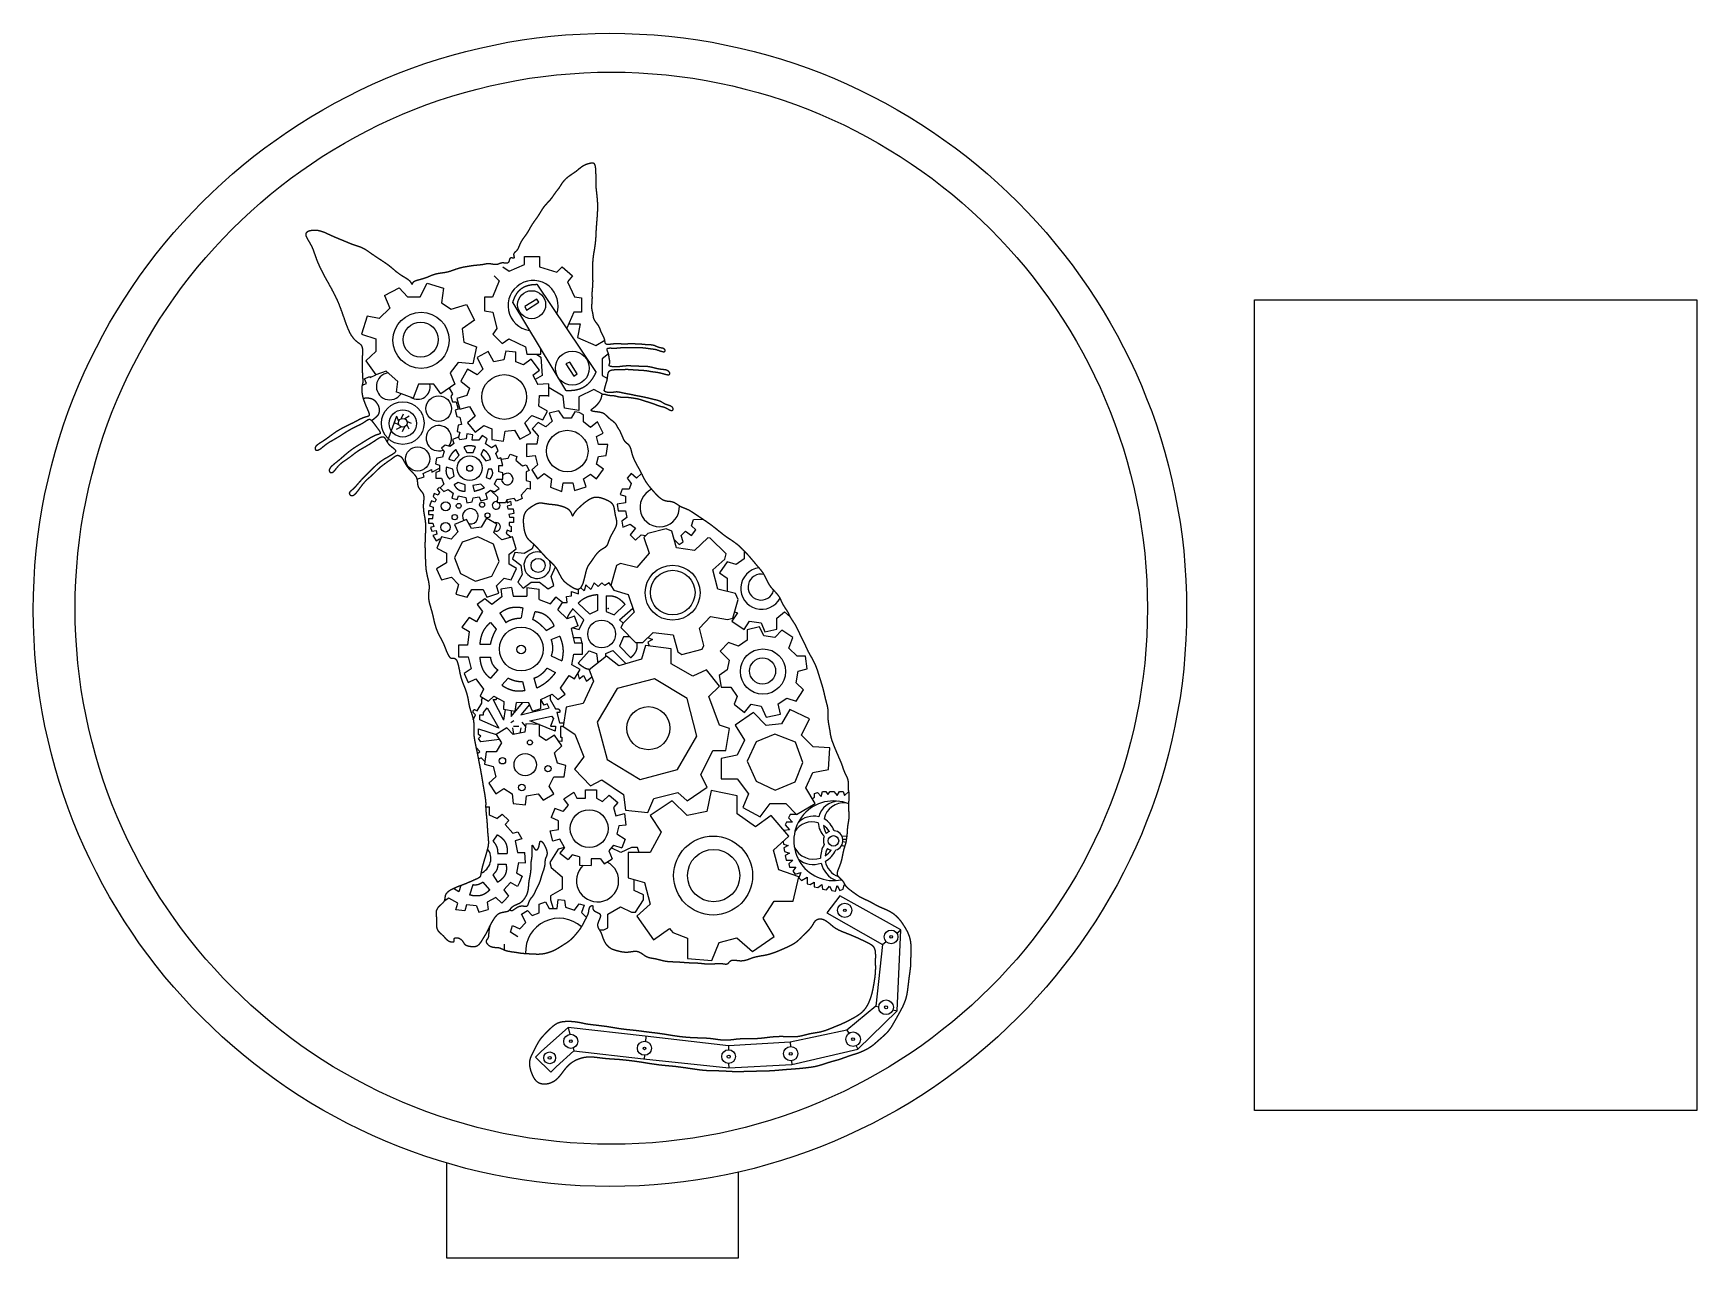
# Model space of a CAD drawing. Header units: millimetres. Extents: x -78 to 148, y -88 to 78.
import ezdxf

# ---------------------------------------------------------------- set-up
doc = ezdxf.new("R2010")
doc.units = ezdxf.units.MM
doc.header["$MEASUREMENT"] = 0
doc.layers.add('猫機械 v8_Sketch1', color=7, linetype='Continuous')
doc.layers.add('猫機械 v8_Sketch6', color=7, linetype='Continuous')

msp = doc.modelspace()

# ---------------------------------------------------------------- linework, layer by layer
at = {"layer": '猫機械 v8_Sketch1'}
for p, q in [((-11.34, 46.65), (-11.34, 47.74)), ((-11.34, 47.74), (-9.29, 47.74)), ((-9.29, 47.74), (-9.29, 46.73)), ((-14.29, 46.37), (-13.41, 45.74)), ((-13.41, 45.74), (-11.34, 46.65)), ((-9.29, 46.73), (-9.29, 46.37)), ((-9.29, 46.37), (-6.97, 45.64)), ((-6.97, 45.64), (-6.24, 46.37)), ((-6.24, 46.37), (-4.82, 45.12)), ((-30.32, 42.46), (-28.36, 43.51)), ((-28.36, 43.51), (-27.23, 42.29)), ((-25.49, 42.29), (-24.57, 44.13)), ((-24.57, 44.13), (-22.35, 43.47)), ((-22.35, 43.47), (-22.61, 41.45)), ((-14.78, 44.44), (-15.7, 42.23)), ((-15.46, 45.12), (-14.78, 44.44)), ((-9.69, 43.98), (-1.64, 32)), ((-4.82, 45.12), (-5.53, 44.32)), ((-5.53, 44.32), (-4.55, 42.28)), ((-29.64, 40.76), (-31.08, 39.32)), ((-30.32, 42.46), (-29.64, 40.76)), ((-27.23, 42.29), (-25.49, 42.29)), ((-22.61, 41.45), (-21.31, 40.6)), ((-21.31, 40.6), (-19.22, 41.22)), ((-19.22, 41.22), (-18.14, 39.13)), ((-15.7, 42.23), (-16.79, 42.23)), ((-16.79, 42.23), (-16.79, 40.37)), ((-12.93, 41.47), (-5.8, 29.59)), ((-9.66, 41.96), (-11.31, 40.97)), ((-11.31, 40.97), (-11.07, 40.48)), ((-11.07, 40.48), (-9.4, 41.57)), ((-9.4, 41.57), (-9.66, 41.96)), ((-4.55, 42.28), (-3.62, 42.14)), ((-3.62, 42.14), (-3.62, 40.21)), ((87.71, -68.13), (87.71, 41.87)), ((87.71, 41.87), (147.71, 41.87)), ((147.71, 41.87), (147.71, -68.13)), ((-32.68, 39.65), (-33.46, 37.2)), ((-31.08, 39.32), (-32.68, 39.65)), ((-18.14, 39.13), (-19.82, 37.94)), ((-16.79, 40.37), (-15.65, 40.21)), ((-15.65, 40.21), (-15.12, 37.97)), ((-4.66, 40.21), (-5.61, 38.02)), ((-5.35, 38.63), (-3.79, 38.63)), ((-3.62, 40.21), (-4.66, 40.21)), ((-3.79, 38.63), (-4.14, 36.78)), ((-33.46, 37.2), (-31.51, 36.58)), ((-31.51, 36.58), (-31.51, 34.87)), ((-19.82, 37.94), (-19.58, 36.12)), ((-19.58, 36.12), (-17.88, 35.47)), ((-15.12, 37.97), (-15.65, 37.21)), ((-15.65, 37.21), (-14.38, 35.94)), ((-14.38, 35.94), (-13.47, 36.57)), ((-13.47, 36.57), (-11.23, 35.49)), ((-4.14, 36.78), (-1.66, 35.69)), ((-1.66, 35.69), (-0.45, 36.39)), ((-31.51, 34.87), (-32.87, 33.61)), ((-17.88, 35.47), (-18.37, 33.18)), ((-16.27, 34.86), (-17.76, 34.03)), ((-17.76, 34.03), (-17.02, 32.45)), ((-15.49, 33.45), (-16.27, 34.86)), ((-13.9, 34.96), (-14.17, 33.74)), ((-13.9, 34.96), (-12.51, 34.82)), ((-12.51, 33.45), (-12.51, 34.82)), ((-11.23, 35.49), (-11.04, 34.48)), ((-11.04, 34.48), (-9.13, 34.48)), ((-9.73, 34.48), (-9.12, 34.1)), ((-9.13, 35.21), (-9.17, 35.2)), ((-9.13, 34.48), (-9.13, 35.21)), ((-9.12, 34.1), (-8.95, 31.6)), ((0.06, 34.54), (-0.79, 33.87)), ((-0.79, 33.87), (-0.79, 31.6)), ((-32.87, 33.61), (-31.51, 31.68)), ((-32.29, 31.32), (-31.51, 31.68)), ((-30.1, 32.17), (-31.51, 31.68)), ((-28.52, 30.8), (-30.1, 32.17)), ((-20.36, 33.35), (-21.44, 31.97)), ((-21.44, 31.97), (-20.81, 30.43)), ((-18.37, 33.18), (-20.36, 33.35)), ((-19.1, 32.45), (-20, 30.85)), ((-17.76, 31.7), (-19.1, 32.45)), ((-17.02, 32.45), (-17.76, 31.7)), ((-14.17, 33.74), (-15.49, 33.45)), ((-11.48, 33.07), (-12.51, 33.45)), ((-10.43, 33.84), (-11.48, 33.07)), ((-9.3, 32.31), (-10.43, 33.84)), ((-10.22, 31.64), (-9.3, 32.31)), ((-10.22, 31.64), (-9.52, 30.39)), ((-5.2, 33.39), (-5.73, 33.17)), ((-5.73, 33.17), (-4.66, 31.53)), ((-4.19, 31.84), (-5.2, 33.39)), ((-4.66, 31.53), (-4.19, 31.84)), ((-0.79, 31.6), (-0.09, 31.18)), ((-33.37, 30.31), (-32.77, 30.52)), ((-33.07, 31.15), (-32.37, 31.48)), ((-32.77, 30.52), (-33.07, 31.15)), ((-32.37, 31.48), (-32.29, 31.32)), ((-28.7, 29.35), (-28.52, 30.8)), ((-28.52, 29.28), (-28.7, 29.35)), ((-25.75, 30.41), (-26.47, 28.51)), ((-23.63, 30.41), (-25.75, 30.41)), ((-23.39, 30.07), (-23.63, 30.41)), ((-22.7, 29.1), (-23.39, 30.07)), ((-20.81, 30.43), (-22.7, 29.1)), ((-21.58, 29.89), (-21.13, 29.1)), ((-20, 30.85), (-18.79, 29.87)), ((-18.79, 29.87), (-19.16, 28.88)), ((-9.88, 31.08), (-9.9, 31.07)), ((-8.95, 31.6), (-9.88, 31.08)), ((-8.09, 30.47), (-9.52, 30.39)), ((-8.09, 30.47), (-8.09, 28.77)), ((-8.01, 29.94), (-8.09, 29.99)), ((-6.12, 28.78), (-8.01, 29.94)), ((-1.95, 29.72), (-3.96, 28.71)), ((-0.74, 29.07), (-1.95, 29.72)), ((-26.47, 28.51), (-28.52, 29.28)), ((-21.13, 29.1), (-21.35, 28.75)), ((-21.35, 28.75), (-21.13, 28.01)), ((-21.13, 28.01), (-20.63, 28.01)), ((-20.63, 28.01), (-20.34, 27.04)), ((-19.16, 28.88), (-20.51, 28.49)), ((-20.51, 28.49), (-20.1, 27.04)), ((-20.1, 27.04), (-18.8, 27.41)), ((-18.8, 27.41), (-18.06, 26.08)), ((-9.41, 27.42), (-9.29, 28.87)), ((-8.21, 26.74), (-9.41, 27.42)), ((-9.29, 28.87), (-8.09, 28.87)), ((-5.9, 27.15), (-6.12, 28.78)), ((-3.96, 26.87), (-5.9, 27.15)), ((-3.96, 28.71), (-3.96, 26.87)), ((-28.71, 26.06), (-30, 22.59)), ((-29.03, 25.24), (-28.43, 24.97)), ((-28.71, 26.06), (-28.43, 25.4)), ((-27.79, 26.37), (-28.07, 25.75)), ((-27, 26.08), (-27.6, 25.71)), ((-27, 24.33), (-27.32, 24.97)), ((-26.69, 25.1), (-27.31, 25.38)), ((-20.34, 27.04), (-20.74, 26.88)), ((-20.74, 26.88), (-20.54, 26.04)), ((-20.54, 26.04), (-20.14, 25.93)), ((-20.34, 24.86), (-20.5, 24)), ((-19.91, 24.97), (-20.34, 24.86)), ((-20.14, 25.93), (-19.91, 24.97)), ((-18.06, 26.08), (-19.06, 25.17)), ((-19.06, 25.17), (-18.06, 23.89)), ((-18.06, 23.89), (-16.86, 24.83)), ((-16.86, 24.83), (-15.79, 24.37)), ((-11.28, 25.19), (-10.37, 26.16)), ((-10.5, 23.77), (-11.28, 25.19)), ((-10.37, 26.16), (-8.86, 25.59)), ((-9.48, 25.21), (-10.29, 24.37)), ((-8.47, 24.65), (-9.48, 25.21)), ((-8.86, 25.59), (-8.21, 26.74)), ((-7.59, 25.4), (-8.47, 24.65)), ((-6.67, 26.82), (-7.99, 26.48)), ((-7.99, 26.48), (-7.59, 25.4)), ((-6.01, 25.79), (-6.67, 26.82)), ((-5, 25.79), (-6.01, 25.79)), ((-4.53, 26.67), (-5, 25.79)), ((-3.95, 26.58), (-4.53, 26.67)), ((-3.32, 26.26), (-3.95, 26.58)), ((-3.32, 25.32), (-3.32, 26.26)), ((-2.41, 24.56), (-3.32, 25.32)), ((-1.44, 25.32), (-2.41, 24.56)), ((-0.66, 23.79), (-1.44, 25.32)), ((-28.73, 24.34), (-28.06, 24.62)), ((-27.89, 23.98), (-27.58, 24.67)), ((-20.31, 23.21), (-21.13, 22.91)), ((-21.13, 22.91), (-20.94, 22.37)), ((-20.5, 24), (-20.12, 23.93)), ((-20.12, 23.93), (-20.31, 23.21)), ((-20.1, 22.87), (-20.31, 23.21)), ((-19.25, 23), (-20.1, 22.87)), ((-19.17, 23.67), (-19.25, 23)), ((-18.37, 23.57), (-19.17, 23.67)), ((-18.46, 22.84), (-18.37, 23.57)), ((-17.53, 22.84), (-18.46, 22.84)), ((-17.09, 23.47), (-17.53, 22.84)), ((-16.42, 23), (-17.09, 23.47)), ((-16.64, 22.35), (-16.42, 23)), ((-15.79, 24.37), (-15.79, 22.91)), ((-15.79, 22.91), (-14.19, 22.67)), ((-14.19, 22.67), (-13.99, 24.04)), ((-13.99, 24.04), (-12.7, 24.2)), ((-12.7, 24.2), (-11.99, 22.94)), ((-11.99, 22.94), (-10.5, 23.77)), ((-10.29, 24.37), (-9.48, 23.43)), ((-9.48, 23.43), (-9.65, 22.3)), ((-1.58, 23.33), (-0.66, 23.79)), ((-1.29, 22.24), (-1.58, 23.33)), ((-23.29, 20.37), (-23.43, 19.6)), ((-22.46, 20.53), (-23.29, 20.37)), ((-22.09, 22.16), (-22.6, 21.73)), ((-22.6, 21.73), (-22.26, 21.32)), ((-22.26, 21.32), (-22.46, 20.53)), ((-21.43, 21.95), (-22.09, 22.16)), ((-20.94, 22.37), (-21.43, 21.95)), ((-20.88, 20.04), (-20.21, 20.8)), ((-20.21, 20.8), (-20.66, 21.54)), ((-19.6, 21.87), (-19.17, 21.17)), ((-19.17, 21.17), (-18.29, 21.17)), ((-18.29, 21.17), (-17.99, 21.92)), ((-16.93, 21.55), (-17.29, 20.87)), ((-17.29, 20.87), (-16.6, 20.04)), ((-15.82, 21.77), (-16.64, 22.35)), ((-15.25, 22.15), (-15.82, 21.77)), ((-14.93, 21.39), (-15.25, 22.15)), ((-15.25, 21.03), (-14.93, 21.39)), ((-14.93, 20.28), (-15.25, 21.03)), ((-14.55, 20.44), (-14.93, 20.28)), ((-14.29, 19.37), (-14.55, 20.44)), ((-14.5, 20.25), (-13.55, 20.36)), ((-13.55, 20.36), (-13.31, 20.91)), ((-13.31, 20.91), (-12.37, 20.63)), ((-12.37, 20.63), (-12.52, 20.12)), ((-9.65, 22.3), (-11.06, 22.3)), ((-11.06, 22.3), (-11.06, 20.61)), ((-11.06, 20.61), (-9.88, 20.76)), ((-9.88, 20.76), (-9.56, 19.47)), ((-1.58, 19.59), (-1.31, 20.61)), ((-1.31, 20.61), (-0.26, 20.75)), ((-0.04, 22.24), (-1.29, 22.24)), ((-0.26, 20.75), (-0.04, 22.24)), ((-25.11, 18.3), (-23.97, 18.85)), ((-24.97, 17.86), (-25.11, 18.3)), ((-23.97, 18.85), (-23.91, 18.49)), ((-23.91, 18.49), (-22.88, 19.03)), ((-23.43, 19.6), (-22.88, 19.45)), ((-22.88, 18.6), (-23.36, 18.44)), ((-23.36, 18.44), (-23.36, 17.67)), ((-22.88, 19.45), (-22.88, 18.6)), ((-21.08, 18.87), (-21.95, 19.14)), ((-21.62, 20.26), (-20.88, 20.04)), ((-20.88, 17.94), (-21.08, 18.87)), ((-16.6, 20.04), (-15.94, 20.18)), ((-16.27, 18.87), (-16.54, 17.78)), ((-15.79, 18.87), (-16.27, 18.87)), ((-14.81, 19.37), (-14.29, 19.37)), ((-14.81, 18.51), (-14.81, 19.37)), ((-14.29, 18.37), (-14.81, 18.51)), ((-14.29, 17.52), (-14.29, 18.37)), ((-12.52, 20.12), (-11.61, 19.36)), ((-11.61, 19.36), (-11.1, 19.5)), ((-11.1, 19.5), (-10.71, 18.72)), ((-10.71, 18.72), (-11.1, 18.53)), ((-11.1, 18.53), (-11.1, 17.37)), ((-9.56, 19.47), (-10.36, 18.81)), ((-10.36, 18.81), (-9.56, 17.58)), ((-9.56, 17.58), (-8.7, 18.3)), ((-8.7, 18.3), (-7.67, 17.58)), ((-3.36, 17.59), (-2.41, 18.22)), ((-2.41, 18.22), (-1.58, 17.59)), ((-0.62, 18.87), (-1.58, 19.59)), ((-1.58, 17.59), (-0.62, 18.87)), ((3.11, 18.32), (2.57, 17.69)), ((3.86, 17.69), (3.11, 18.32)), ((4.54, 18.32), (3.86, 17.69)), ((-25.95, 17.55), (-24.97, 17.86)), ((-23.36, 17.67), (-22.63, 17.67)), ((-22.87, 16.46), (-23.21, 16.12)), ((-23.21, 16.12), (-22.87, 15.79)), ((-22.29, 16.87), (-22.79, 16.37)), ((-22.79, 16.37), (-22.29, 15.87)), ((-22.63, 17.67), (-22.29, 16.87)), ((-22.29, 15.87), (-21.71, 16.12)), ((-21.71, 16.12), (-21.02, 15.63)), ((-21.51, 17.56), (-20.88, 17.94)), ((-20.34, 17.09), (-20.88, 16.76)), ((-19.38, 16.76), (-20.34, 17.09)), ((-19.38, 15.9), (-19.38, 16.76)), ((-17.29, 16.87), (-18.34, 16.66)), ((-18.34, 16.66), (-18.19, 15.9)), ((-16.79, 16.37), (-17.29, 16.87)), ((-16.59, 15.58), (-15.96, 16.05)), ((-16.54, 17.78), (-16.03, 17.57)), ((-15.96, 16.05), (-15.41, 15.81)), ((-14.96, 15.1), (-15.96, 16.05)), ((-15.41, 16.87), (-15.11, 17.52)), ((-14.8, 16.26), (-15.41, 16.87)), ((-15.41, 15.81), (-14.8, 16.26)), ((-15.11, 17.52), (-14.29, 17.52)), ((-10.98, 16.28), (-11.79, 15.37)), ((-11.1, 17.37), (-10.59, 17.22)), ((-10.59, 16.16), (-10.98, 16.28)), ((-10.59, 17.22), (-10.59, 16.16)), ((-7.67, 17.58), (-7.84, 16.46)), ((-7.84, 16.46), (-6.29, 15.87)), ((-6.29, 15.87), (-6.12, 17.02)), ((-6.12, 17.02), (-4.79, 17.02)), ((-4.79, 17.02), (-4.54, 16)), ((-4.54, 16), (-3, 16.51)), ((-3, 16.51), (-3.36, 17.59)), ((1.89, 16.16), (1.65, 15.47)), ((2.84, 16.16), (1.89, 16.16)), ((2.57, 17.69), (3.11, 16.94)), ((3.11, 16.94), (2.84, 16.16)), ((-23.97, 14.6), (-24.23, 13.93)), ((-24.23, 13.93), (-23.75, 13.75)), ((-23.53, 14.43), (-23.97, 14.6)), ((-23.75, 13.75), (-23.75, 13.23)), ((-23.59, 15.57), (-23.74, 15.19)), ((-23.74, 15.19), (-23.32, 14.76)), ((-23.04, 15.35), (-23.59, 15.57)), ((-23.32, 14.76), (-23.53, 14.43)), ((-22.87, 15.79), (-23.04, 15.35)), ((-21.02, 15.63), (-21.19, 14.96)), ((-21.19, 14.96), (-20.5, 14.78)), ((-20.5, 14.78), (-20.31, 15.29)), ((-20.31, 15.29), (-19.32, 15.04)), ((-19.32, 15.04), (-19.17, 14.3)), ((-19.17, 14.3), (-18.46, 14.44)), ((-18.46, 14.44), (-18.32, 14.99)), ((-18.32, 14.99), (-17.5, 15.15)), ((-17.5, 15.15), (-17.25, 14.58)), ((-17.25, 14.58), (-16.36, 14.87)), ((-16.36, 14.87), (-16.59, 15.58)), ((-15.03, 14.32), (-14.96, 15.1)), ((-13.94, 14.32), (-15.03, 14.32)), ((-13.76, 14.73), (-13.94, 14.32)), ((-12.74, 14.93), (-13.76, 14.73)), ((-13.76, 14.73), (-13.68, 14.32)), ((-13.68, 14.32), (-13.25, 14.53)), ((-13.14, 13.99), (-13.68, 13.88)), ((-13.68, 13.88), (-13.6, 13.49)), ((-13.25, 14.53), (-13.14, 13.99)), ((-12.45, 14.54), (-12.74, 14.93)), ((-11.66, 14.93), (-12.45, 14.54)), ((-11.79, 15.37), (-11.66, 14.93)), ((2.36, 14.33), (1.21, 14.12)), ((1.21, 14.12), (1.36, 13.25)), ((1.65, 15.47), (2.36, 15.22)), ((2.36, 15.22), (2.36, 14.33)), ((-23.75, 13.23), (-24.36, 13.23)), ((-24.36, 13.23), (-24.36, 12.74)), ((-24.36, 12.74), (-23.75, 12.74)), ((-24.36, 12.21), (-23.79, 12.21)), ((-24.36, 12.21), (-24.36, 11.57)), ((-24.36, 11.57), (-23.79, 11.57)), ((-23.79, 12.21), (-23.75, 12.74)), ((-23.79, 11.57), (-23.64, 11.11)), ((-19.21, 12.04), (-20.85, 11.36)), ((-20.85, 11.36), (-20.41, 10.38)), ((-18.53, 10.86), (-19.21, 12.04)), ((-16.48, 12.26), (-17.23, 11.04)), ((-15.08, 11.41), (-16.48, 12.26)), ((-15.5, 10.31), (-15.08, 11.41)), ((-13.6, 13.49), (-12.9, 13.49)), ((-12.78, 12.88), (-13.49, 12.75)), ((-13.49, 12.75), (-13.38, 12.38)), ((-13.44, 11.67), (-13.44, 11.25)), ((-12.84, 11.67), (-13.44, 11.67)), ((-13.38, 12.38), (-12.84, 12.38)), ((-12.9, 13.49), (-12.78, 12.88)), ((-12.84, 12.38), (-12.84, 11.67)), ((1.36, 13.25), (2.36, 13.25)), ((2.52, 12.34), (1.86, 11.82)), ((1.86, 11.82), (2, 11.02)), ((2, 11.02), (3.01, 11.42)), ((2.36, 13.25), (2.52, 12.34)), ((3.01, 11.42), (3.71, 10.87)), ((11.33, 11.21), (11.6, 12.05)), ((11.6, 12.05), (12.8, 12.12)), ((-23.64, 11.11), (-24.08, 10.97)), ((-24.08, 10.97), (-23.92, 10.48)), ((-23.92, 10.48), (-23.32, 10.57)), ((-23.24, 10.08), (-23.78, 9.91)), ((-23.78, 9.91), (-23.32, 9.15)), ((-23.32, 10.57), (-23.24, 10.08)), ((-23.32, 9.15), (-22.87, 9.42)), ((-22.59, 9.71), (-23.25, 8.16)), ((-22.87, 9.42), (-22.73, 9.37)), ((-21.29, 9.37), (-22.59, 9.71)), ((-20.41, 10.38), (-21.29, 9.37)), ((-17.67, 9.72), (-19.79, 8.98)), ((-17.23, 11.04), (-18.53, 10.86)), ((-15.57, 8.7), (-17.67, 9.72)), ((-14.41, 9.32), (-15.5, 10.31)), ((-12.96, 9.72), (-14.41, 9.32)), ((-13.68, 10.61), (-13.85, 10.21)), ((-13.85, 10.21), (-13.14, 9.67)), ((-13.14, 10.37), (-13.68, 10.61)), ((-13.44, 11.25), (-13.14, 11.13)), ((-13.14, 11.13), (-13.14, 10.37)), ((-12.49, 8.06), (-12.96, 9.72)), ((3.71, 10.87), (3.01, 9.97)), ((3.01, 9.97), (3.71, 9.24)), ((3.71, 9.24), (4.48, 9.97)), ((4.48, 9.97), (5.1, 9.88)), ((5.37, 10.15), (4.83, 9.61)), ((4.83, 9.61), (5.58, 7.49)), ((7.89, 10.8), (5.37, 10.15)), ((8.65, 10.48), (7.89, 10.8)), ((9.26, 8.21), (8.65, 10.48)), ((8.95, 9.34), (9.62, 8.68)), ((9.89, 9.88), (10.49, 10.48)), ((10.17, 9.01), (9.89, 9.88)), ((10.49, 10.48), (11.33, 9.88)), ((11.88, 10.66), (11.33, 11.21)), ((11.33, 9.88), (11.88, 10.66)), ((13.53, 9.58), (11.71, 7.87)), ((13.84, 9.51), (13.53, 9.58)), ((16, 7.41), (13.84, 9.51)), ((-23.25, 8.16), (-21.94, 7.47)), ((-21.94, 7.47), (-21.94, 6.2)), ((-19.79, 8.98), (-20.85, 6.86)), ((-20.85, 6.86), (-20.03, 4.74)), ((-14.79, 6.37), (-15.57, 8.7)), ((-13.42, 7.37), (-12.49, 8.06)), ((-13.42, 5.98), (-13.42, 7.37)), ((-12.67, 7.56), (-12.96, 6.74)), ((-11.38, 7.43), (-12.67, 7.56)), ((-10.3, 8.08), (-11.38, 7.43)), ((-10.09, 8.69), (-10.3, 8.08)), ((5.58, 7.49), (3.89, 5.54)), ((11.71, 7.87), (9.26, 8.21)), ((9.62, 8.68), (10.17, 9.01)), ((15.82, 6.66), (16, 7.41)), ((18.46, 7.8), (18.46, 6.72)), ((-21.94, 6.2), (-23.29, 5.37)), ((-23.29, 5.37), (-22.59, 3.86)), ((-20.03, 4.74), (-17.99, 3.69)), ((-15.79, 4.37), (-14.79, 6.37)), ((-12.44, 5.42), (-13.42, 5.98)), ((-13.14, 3.85), (-12.44, 5.42)), ((-12.96, 6.74), (-11.84, 5.88)), ((-11.66, 4.6), (-12.27, 3.54)), ((-11.84, 5.88), (-11.66, 4.6)), ((-7.74, 4.31), (-7.16, 5.63)), ((1.14, 5.81), (0.39, 3.09)), ((1.69, 6.08), (1.14, 5.81)), ((3.89, 5.54), (1.69, 6.08)), ((14.2, 5.22), (15.82, 6.66)), ((14.88, 2.59), (14.2, 5.22)), ((16.15, 6.33), (15.1, 4.84)), ((15.1, 4.84), (16.15, 4.1)), ((17.39, 5.94), (16.15, 6.33)), ((18.46, 6.72), (17.39, 5.94)), ((-22.59, 3.86), (-21.27, 4.22)), ((-21.27, 4.22), (-20.31, 3.25)), ((-20.31, 3.25), (-20.66, 1.92)), ((-19.11, 1.52), (-18.5, 2.58)), ((-18.5, 2.58), (-16.94, 2.58)), ((-17.99, 3.69), (-15.79, 4.37)), ((-16.94, 2.58), (-16.45, 1.54)), ((-15.16, 3.07), (-14.11, 4.1)), ((-14.84, 2.05), (-15.16, 3.07)), ((-13.1, 2.83), (-14.57, 2.59)), ((-14.57, 2.59), (-14.4, 1.55)), ((-14.11, 4.1), (-13.14, 3.85)), ((-13.1, 2.83), (-12.9, 1.65)), ((-12.27, 3.54), (-11.51, 2.75)), ((-11.51, 2.75), (-10.45, 3.54)), ((-11.01, 2.84), (-9.37, 2.59)), ((-11.01, 2.84), (-11.01, 1.64)), ((-10.45, 3.54), (-9.29, 3.54)), ((-9.37, 1.19), (-9.37, 2.59)), ((-9.29, 3.54), (-8.12, 2.65)), ((-8.12, 2.65), (-7.36, 3.1)), ((-7.36, 3.1), (-7.74, 4.31)), ((-4.98, 2.29), (-4.02, 1.99)), ((-4.98, 1.68), (-4.98, 2.29)), ((-4.02, 1.99), (-4.04, 2.58)), ((-3.27, 2.38), (-3.73, 2.82)), ((-3.04, 3.21), (-3.27, 2.38)), ((-2.36, 2.58), (-3.04, 3.21)), ((-1.9, 3.47), (-2.36, 2.58)), ((-1.35, 2.96), (-1.9, 3.47)), ((-0.87, 3.47), (-1.35, 2.96)), ((-0.46, 3.09), (-0.87, 3.47)), ((0.16, 3.47), (-0.46, 3.09)), ((0.39, 3.09), (0.16, 3.47)), ((0.39, 3.09), (0.77, 2.48)), ((0.77, 2.48), (2.71, 1.87)), ((17.28, 2.01), (14.88, 2.59)), ((16.15, 4.1), (16.15, 2.28)), ((-20.66, 1.92), (-19.11, 1.52)), ((-16.72, 1.3), (-17.75, 0.52)), ((-17.75, 0.52), (-17.05, -0.41)), ((-15.77, 0.52), (-16.72, 1.3)), ((-16.45, 1.54), (-14.84, 2.05)), ((-14.4, 1.55), (-15.77, 0.52)), ((-12.9, 1.65), (-11.01, 1.64)), ((-11.57, 0.08), (-11.81, -1.3)), ((-9.37, 1.19), (-7.84, 0.63)), ((-7.84, 0.63), (-7.11, 1.54)), ((-7.11, 1.54), (-7.72, 0.79)), ((-6.17, 0.79), (-7.11, 1.54)), ((-6.81, -0.21), (-6.17, 0.79)), ((-6.17, 0.79), (-5.57, 0.79)), ((-5.66, 1.6), (-4.98, 1.68)), ((-5.57, 0.79), (-5.66, 1.6)), ((-2.5, -0.81), (-4.05, 0.72)), ((-1.42, 1.89), (-1.42, -0.28)), ((-0.26, 1.68), (-0.26, -0.41)), ((0.83, -0.9), (2.29, 0.53)), ((1.56, -1.55), (3.35, 0.02)), ((2.71, 1.87), (3.53, -0.51)), ((16.9, -1.32), (17.66, 1.18)), ((17.66, 1.18), (17.28, 2.01)), ((-18.87, -1.24), (-19.87, -2.57)), ((-17.87, -1.82), (-18.87, -1.24)), ((-17.05, -0.41), (-17.87, -1.82)), ((-15.98, -1.94), (-15.19, -2.83)), ((-14.71, -0.67), (-13.89, -1.94)), ((-10.2, -1.53), (-9.89, -0.43)), ((-5.54, -1.44), (-6.81, -0.21)), ((-4.58, -1.06), (-5.54, -1.44)), ((-3.3, -1.54), (-4.8, -0.07)), ((-4.07, -2.36), (-4.58, -1.06)), ((-3.92, -2.89), (-3.3, -1.54)), ((-1.42, -0.28), (-2.5, -0.81)), ((-0.26, -0.41), (0.83, -0.9)), ((2.05, -2.03), (1.56, -1.55)), ((2.05, -2.03), (1.74, -2.6)), ((3.53, -0.51), (2.05, -2.03)), ((12.39, -2.67), (13.91, -1.12)), ((13.91, -1.12), (16.18, -1.52)), ((16.18, -1.52), (16.9, -1.32)), ((17.54, -0.59), (16.77, -1.76)), ((16.77, -1.76), (18.46, -2.87)), ((17.16, -0.47), (17.54, -0.59)), ((18.46, -2.87), (19.19, -1.76)), ((19.19, -1.76), (20.77, -1.96)), ((20.77, -1.96), (21.28, -3.19)), ((22.89, -1.35), (23.91, -0.49)), ((22.89, -2.82), (22.89, -1.35)), ((23.91, -0.49), (24.71, -1.13)), ((-19.87, -2.57), (-18.87, -3.15)), ((-18.87, -3.15), (-19.08, -4.99)), ((-8.39, -3), (-7.33, -2.38)), ((-7.74, -4.23), (-6.58, -3.78)), ((-4.07, -2.36), (-5.01, -2.73)), ((-5.01, -2.73), (-4.58, -4.72)), ((-4.8, -2.65), (-3.92, -2.89)), ((-4.74, -3.97), (-3.74, -3.97)), ((-3.74, -3.97), (-3.58, -4.72)), ((2.09, -3.87), (1.53, -5.13)), ((1.74, -2.6), (3.71, -4.62)), ((2.97, -3.87), (2.09, -3.87)), ((4.71, -4.62), (6.09, -3.29)), ((5.4, -3.95), (6.02, -4.24)), ((6.02, -4.24), (5.4, -4.59)), ((6.09, -3.29), (8.83, -3.61)), ((8.83, -3.61), (9.44, -5.88)), ((12.97, -5.02), (12.39, -2.67)), ((18.86, -4.33), (17.71, -5.13)), ((20.54, -2.52), (18.86, -2.9)), ((18.86, -2.9), (18.86, -4.33)), ((21.12, -3.72), (20.54, -2.52)), ((22.61, -3.96), (21.12, -3.72)), ((21.28, -3.19), (22.89, -2.82)), ((23.58, -2.97), (22.61, -3.96)), ((25.08, -3.96), (23.58, -2.97)), ((24.52, -5.38), (25.08, -3.96)), ((-20.29, -4.99), (-20.29, -6.57)), ((-19.08, -4.99), (-20.29, -4.99)), ((-20.29, -6.57), (-18.97, -6.57)), ((-18.97, -6.57), (-18.6, -8.19)), ((-17.41, -4.84), (-15.98, -4.85)), ((-17.41, -6.62), (-15.98, -6.63)), ((-7.74, -6.45), (-6.29, -7.13)), ((-4.91, -7.65), (-4.65, -6.23)), ((-4.65, -6.23), (-3.49, -6.23)), ((-3.49, -4.72), (-4.58, -4.72)), ((-4.08, -7.43), (-2.59, -5.78)), ((-3.49, -6.23), (-3.49, -4.72)), ((-2.59, -5.78), (-1.57, -6.14)), ((-0.2, -6.51), (-2.59, -8.35)), ((-1.57, -6.14), (-1.4, -7.43)), ((-0.33, -6.14), (0.62, -5.73)), ((-0.33, -6.6), (-0.33, -6.14)), ((1.44, -7.78), (-0.2, -6.51)), ((0.62, -5.73), (2.42, -7.5)), ((1.53, -5.13), (3.06, -6.7)), ((3.71, -4.62), (4.71, -4.62)), ((5.07, -5.04), (4.55, -6.88)), ((8.55, -5.48), (5.07, -5.04)), ((5.4, -4.59), (5.55, -5.1)), ((8.55, -7.53), (8.55, -5.48)), ((9.44, -5.88), (9.98, -6.28)), ((9.98, -6.28), (12.75, -5.52)), ((12.75, -5.52), (12.97, -5.02)), ((16.35, -4.65), (15.21, -5.82)), ((15.21, -5.82), (16.44, -7.01)), ((17.71, -5.13), (16.35, -4.65)), ((25.65, -6.49), (24.52, -5.38)), ((26.79, -6.49), (25.65, -6.49)), ((27, -8.2), (26.79, -6.49)), ((-18.6, -8.19), (-19.51, -8.86)), ((-19.51, -8.86), (-18.97, -10.05)), ((-14.95, -8.36), (-15.98, -9.46)), ((-8.29, -8.13), (-7.13, -8.7)), ((-3.8, -8.3), (-4.91, -7.65)), ((-4.54, -9.57), (-3.8, -8.3)), ((-4.1, -8.82), (-3.92, -9.57)), ((-2.59, -8.35), (-1.98, -9.86)), ((4.55, -6.88), (1.44, -7.78)), ((11.49, -9.21), (8.55, -7.53)), ((13.34, -8.32), (11.49, -9.21)), ((15.1, -10.57), (13.34, -8.32)), ((16.16, -8.33), (15.07, -9.09)), ((16.44, -7.01), (16.16, -8.33)), ((25.53, -10.1), (25.77, -8.54)), ((25.77, -8.54), (27, -8.2)), ((-18.97, -10.05), (-17.93, -9.58)), ((-17.93, -9.58), (-16.9, -10.97)), ((-16.9, -10.97), (-17.35, -11.93)), ((-14.44, -10.41), (-13.54, -9.46)), ((-11.6, -9.94), (-11.29, -11.13)), ((-9.69, -10.79), (-10.04, -9.46)), ((-6.47, -10.83), (-5.29, -9.13)), ((-5.85, -11.66), (-6.47, -10.83)), ((-5.29, -9.13), (-4.54, -9.57)), ((-3.92, -9.57), (-3.32, -9.11)), ((-1.98, -9.86), (-3.38, -12.93)), ((-3.32, -9.11), (-2.94, -9.88)), ((-2.94, -9.88), (-2.2, -9.31)), ((1.25, -10.86), (-1.48, -15.44)), ((6.28, -9.56), (1.25, -10.86)), ((10.74, -12.22), (6.28, -9.56)), ((13.68, -11.94), (15.1, -10.57)), ((15.07, -9.09), (15.34, -10.69)), ((15.34, -10.69), (16.66, -10.69)), ((16.66, -10.69), (17.5, -11.96)), ((26.52, -11.07), (25.53, -10.1)), ((25.53, -12.58), (26.52, -11.07)), ((-17.76, -13.89), (-17.12, -12.87)), ((-17.35, -11.93), (-16.22, -12.59)), ((-17.12, -12.87), (-17.15, -12.5)), ((-16.9, -14.13), (-16.39, -13.51)), ((-16.39, -13.51), (-14.82, -16.25)), ((-16.22, -12.59), (-15.49, -11.9)), ((-15.61, -12.38), (-15.17, -12.38)), ((-14.17, -15.19), (-15.61, -12.38)), ((-15.49, -11.9), (-14.16, -12.63)), ((-15.17, -12.38), (-15.04, -12.14)), ((-14.16, -12.63), (-14.19, -13.68)), ((-13.14, -14.68), (-11.6, -12.81)), ((-12.62, -13.95), (-12.42, -12.79)), ((-10.77, -12.83), (-12.42, -12.79)), ((-10.68, -13.04), (-11.84, -14.45)), ((-11.84, -14.45), (-8.01, -13.52)), ((-10.26, -13.95), (-10.77, -12.83)), ((-9.13, -12.38), (-7.59, -11.66)), ((-9.13, -13.58), (-9.13, -12.38)), ((-8.67, -13.12), (-9.13, -12.38)), ((-8.28, -12.94), (-8.67, -13.12)), ((-8.01, -13.52), (-8.28, -12.94)), ((-7.88, -11.79), (-7.88, -12.38)), ((-7.88, -12.38), (-7.12, -13.62)), ((-7.59, -11.66), (-6.81, -12.38)), ((-6.81, -12.38), (-5.85, -11.66)), ((-5.67, -13.41), (-6.11, -16.01)), ((-3.38, -12.93), (-5.67, -13.41)), ((12.05, -17.35), (10.74, -12.22)), ((15.1, -15.84), (13.68, -11.94)), ((17.5, -11.96), (17.1, -12.98)), ((17.1, -12.98), (18.49, -14.11)), ((18.49, -14.11), (19.41, -12.98)), ((19.41, -12.98), (20.78, -13.29)), ((20.78, -13.29), (21.46, -14.76)), ((23.09, -12.96), (24.23, -12.2)), ((23.38, -14.38), (23.09, -12.96)), ((24.23, -12.2), (25.53, -12.58)), ((-18, -14.45), (-18.29, -14.13)), ((-18.29, -15.13), (-18, -14.45)), ((-18.14, -13.73), (-17.76, -13.89)), ((-17.41, -15.11), (-17.41, -14.47)), ((-17.41, -14.47), (-16.9, -14.47)), ((-14.82, -16.25), (-17.41, -15.11)), ((-16.9, -14.47), (-16.9, -14.13)), ((-14.19, -13.68), (-12.62, -13.95)), ((-14.17, -15.19), (-13.91, -13.73)), ((-12.79, -15.27), (-13.2, -15.53)), ((-13.14, -13.86), (-13.14, -14.68)), ((-11.73, -15.45), (-11.24, -15.99)), ((-11.17, -15.68), (-11.32, -16.79)), ((-9.33, -15.76), (-11.17, -15.68)), ((-10.62, -15.25), (-7.7, -14.63)), ((-7.19, -16.66), (-10.62, -15.25)), ((-10.26, -13.95), (-9.13, -13.58)), ((-9.33, -17.35), (-9.33, -15.76)), ((-7.43, -14.94), (-7.83, -15.99)), ((-7.7, -14.63), (-7.43, -14.94)), ((-7.12, -13.62), (-6.81, -13.62)), ((-6.96, -14.11), (-6.6, -15.53)), ((-6.6, -14.11), (-6.96, -14.11)), ((-6.6, -15.53), (-6.03, -15.53)), ((-1.48, -15.44), (-0.12, -20.53)), ((19.71, -14.13), (17.26, -15.83)), ((21.46, -15.9), (19.71, -14.13)), ((21.46, -14.76), (23.38, -14.38)), ((23.52, -15.69), (21.46, -15.9)), ((24.67, -13.73), (23.52, -15.69)), ((27.31, -15.01), (24.67, -13.73)), ((26.26, -17.2), (27.31, -15.01)), ((-17.57, -17.1), (-17.57, -16.35)), ((-17.57, -16.35), (-15.17, -17.1)), ((-17.29, -17.36), (-17.57, -17.1)), ((-17.57, -17.66), (-17.29, -17.36)), ((-17.29, -18.13), (-17.57, -17.66)), ((-14.75, -17.79), (-17.29, -18.13)), ((-13.75, -16.23), (-15.17, -17.1)), ((-15.17, -17.1), (-14.48, -18.23)), ((-12.87, -17.1), (-13.75, -16.23)), ((-12.99, -16.2), (-12.82, -17.09)), ((-11.32, -16.79), (-12.87, -17.1)), ((-12.82, -15.97), (-12.1, -15.99)), ((-11.86, -16.2), (-11.99, -16.92)), ((-8.39, -17.94), (-9.33, -17.35)), ((-7.27, -17.2), (-8.39, -17.94)), ((-7.83, -15.99), (-7.16, -15.99)), ((-6.3, -18.67), (-7.27, -17.2)), ((-7.16, -15.99), (-7.19, -16.66)), ((-6.3, -18.08), (-6.74, -18.01)), ((-6.11, -16.01), (-6.47, -16.01)), ((-6.47, -16.01), (-6.47, -17.46)), ((-6.47, -17.46), (-6.29, -17.49)), ((-6.29, -17.49), (-6.3, -18.08)), ((-6.11, -16.01), (-4.52, -17.07)), ((-4.52, -17.07), (-3.29, -20.13)), ((9.42, -21.88), (12.05, -17.35)), ((16.45, -16.32), (15.1, -15.84)), ((15.97, -19.29), (16.45, -16.32)), ((17.26, -15.83), (18.49, -17.88)), ((18.49, -17.88), (17.5, -19.93)), ((22.64, -17.09), (20.1, -18.12)), ((25.43, -18.16), (22.64, -17.09)), ((27.83, -18.8), (26.26, -17.2)), ((-17.41, -19.41), (-17.92, -18.87)), ((-17.75, -19.73), (-17.41, -19.41)), ((-17.21, -20.29), (-17.6, -20.47)), ((-16.74, -20.78), (-17.21, -20.29)), ((-16.54, -19.45), (-16.79, -21.13)), ((-15.17, -19.45), (-16.54, -19.45)), ((-14.48, -18.23), (-15.17, -19.45)), ((-7.27, -19.6), (-6.3, -18.67)), ((-6.86, -21), (-7.27, -19.6)), ((-3.29, -20.13), (-4.54, -21.84)), ((12.59, -22.57), (14.23, -19.29)), ((14.23, -19.29), (15.97, -19.29)), ((17.5, -19.93), (15.34, -20.36)), ((20.1, -18.12), (18.87, -20.75)), ((26.41, -20.91), (25.43, -18.16)), ((30.08, -18.94), (27.83, -18.8)), ((29.9, -21.88), (30.08, -18.94)), ((-16.79, -21.13), (-15.58, -21.44)), ((-15.58, -21.44), (-15.25, -22.86)), ((-5.75, -21.31), (-6.86, -21)), ((-5.95, -22.86), (-5.75, -21.31)), ((-4.54, -21.84), (-2.38, -24.07)), ((-0.12, -20.53), (4.33, -23.23)), ((4.33, -23.23), (9.42, -21.88)), ((15.34, -20.36), (15.34, -23.13)), ((18.87, -20.75), (20.1, -23.45)), ((25.37, -23.56), (26.41, -20.91)), ((26.84, -24.34), (27.79, -22.29)), ((27.79, -22.29), (29.9, -21.88)), ((-15.25, -22.86), (-16.19, -23.71)), ((-16.19, -23.71), (-15.25, -25.15)), ((-15.25, -25.15), (-14.14, -24.43)), ((-14.14, -24.43), (-13.03, -25.15)), ((-7.98, -24.11), (-7.35, -22.86)), ((-7.35, -25.18), (-7.98, -24.11)), ((-7.35, -22.86), (-5.95, -22.86)), ((-3.07, -25.74), (-3.07, -24.64)), ((-3.07, -24.64), (-1.56, -24.64)), ((-2.38, -24.07), (-0.85, -23.29)), ((-1.56, -24.64), (-1.56, -25.74)), ((-0.85, -23.29), (2.09, -25.27)), ((10.71, -26.13), (13.44, -24.25)), ((13.44, -24.25), (12.59, -22.57)), ((13.96, -24.73), (13.38, -27.59)), ((17.49, -25.45), (13.96, -24.73)), ((15.34, -23.13), (17.5, -23.13)), ((17.5, -23.13), (19.04, -25.16)), ((20.1, -23.45), (22.67, -24.68)), ((22.67, -24.68), (25.37, -23.56)), ((28.1, -26.46), (26.84, -24.34)), ((-16.62, -26.95), (-16.09, -26.95)), ((-16.09, -28.06), (-16.09, -26.95)), ((-13.03, -25.15), (-12.87, -26.5)), ((-12.87, -26.5), (-11.19, -26.65)), ((-11.19, -26.65), (-11.08, -25.46)), ((-11.08, -25.46), (-9.51, -25.18)), ((-9.51, -25.18), (-8.82, -26.05)), ((-8.82, -26.05), (-7.35, -25.18)), ((-6.1, -27.56), (-5.38, -26.72)), ((-5.99, -25.83), (-4.67, -24.93)), ((-5.38, -26.72), (-5.99, -25.83)), ((-4.67, -24.93), (-4.24, -25.74)), ((-4.24, -25.74), (-3.07, -25.74)), ((-1.56, -25.74), (-0.75, -26.2)), ((-0.75, -26.2), (0.16, -25.33)), ((0.16, -25.33), (1.33, -26.34)), ((1.33, -26.34), (0.74, -27.02)), ((0.74, -27.02), (1.04, -28.15)), ((2.09, -25.27), (2.37, -27.39)), ((5.4, -27.7), (6.19, -25.79)), ((8.71, -26.13), (5.71, -28.13)), ((6.19, -25.79), (9.48, -24.97)), ((10.71, -28.13), (8.71, -26.13)), ((9.48, -24.97), (10.71, -26.13)), ((17.49, -27.87), (17.49, -25.45)), ((19.04, -25.16), (18.27, -27.04)), ((18.27, -27.04), (20.65, -28.27)), ((20.65, -28.27), (21.98, -26.46)), ((21.98, -26.46), (24.1, -26.46)), ((24.1, -26.46), (25.57, -27.97)), ((25.57, -27.97), (28.1, -26.46)), ((27.71, -25.8), (27.99, -25.63)), ((27.99, -25.13), (28.42, -25.01)), ((27.99, -25.63), (27.99, -25.13)), ((28.42, -25.01), (28.91, -25.52)), ((28.91, -25.52), (29.07, -24.84)), ((29.07, -24.84), (29.53, -24.84)), ((29.53, -24.84), (29.79, -25.26)), ((29.79, -25.26), (30.14, -24.84)), ((30.14, -24.84), (30.61, -24.84)), ((30.61, -24.84), (31.06, -25.4)), ((31.06, -25.4), (31.41, -24.84)), ((31.41, -24.84), (31.91, -24.84)), ((31.91, -24.84), (32.07, -25.4)), ((32.07, -25.4), (32.67, -24.84)), ((32.71, -25.13), (32.71, -25.13)), ((-15.09, -28.54), (-16.09, -28.06)), ((-15.09, -28.54), (-14.39, -27.92)), ((-13.47, -28.78), (-14.39, -27.92)), ((-13.99, -29.35), (-13.47, -28.78)), ((-7.24, -27.14), (-7.75, -28.37)), ((-6.75, -28.82), (-7.75, -28.37)), ((-6.1, -27.56), (-7.24, -27.14)), ((-6.75, -29.99), (-6.75, -28.82)), ((1.04, -28.15), (2.22, -27.84)), ((2.22, -27.84), (2.41, -29.42)), ((2.37, -27.39), (5.4, -27.7)), ((5.71, -28.13), (7.21, -30.38)), ((13.38, -27.59), (10.71, -28.13)), ((19.99, -29.65), (17.49, -27.87)), ((22.13, -28.13), (19.99, -29.65)), ((24.52, -30.92), (22.13, -28.13)), ((24.21, -29.01), (24.03, -29.36)), ((25.04, -29.01), (24.21, -29.01)), ((24.71, -27.97), (24.47, -28.44)), ((24.47, -28.44), (25.04, -29.01)), ((25.57, -27.97), (24.71, -27.97)), ((-15.61, -31.59), (-14.99, -30.75)), ((-13.99, -29.35), (-12.95, -30.51)), ((-12.95, -30.51), (-12.26, -30.32)), ((-11.69, -31.29), (-12.61, -31.55)), ((-12.61, -31.55), (-12.29, -33.13)), ((-12.26, -30.32), (-11.69, -31.29)), ((-7.87, -30.21), (-6.75, -29.99)), ((-7.51, -31.59), (-7.87, -30.21)), ((-6.53, -31.34), (-7.51, -31.59)), ((-5.91, -32.47), (-6.53, -31.34)), ((1.47, -29.53), (1.17, -30.58)), ((1.17, -30.58), (2.31, -31.31)), ((2.41, -29.42), (1.47, -29.53)), ((2.31, -31.31), (1.87, -32.5)), ((7.21, -30.38), (5.71, -33.13)), ((22.44, -32.81), (24.52, -30.92)), ((24.62, -30.05), (23.86, -30.15)), ((24.03, -29.36), (24.62, -30.05)), ((31.72, -30.87), (32.43, -30.9)), ((31.86, -31.3), (32.37, -31.32)), ((-14.99, -33.27), (-13.69, -33.27)), ((-12.29, -33.13), (-11.29, -33.13)), ((-11.2, -34.52), (-11.29, -33.13)), ((-6.76, -32.69), (-7.93, -34.47)), ((-5.91, -32.47), (-6.76, -32.69)), ((-5.91, -32.47), (-6.53, -33.23)), ((-6.53, -33.23), (-5.42, -34.09)), ((-4.86, -33.44), (-5.42, -34.09)), ((-3.89, -33.74), (-4.86, -33.44)), ((-3.89, -33.74), (-3.89, -34.85)), ((0.74, -32.12), (0.08, -32.89)), ((0.08, -32.89), (0.57, -33.99)), ((1.71, -33.13), (0.41, -32.51)), ((0.74, -32.12), (1.87, -32.5)), ((3.16, -32.46), (1.71, -33.13)), ((2.71, -33.13), (2.71, -36.59)), ((5.71, -33.13), (2.71, -33.13)), ((3.98, -32.46), (3.16, -32.46)), ((4.21, -33.13), (3.98, -32.46)), ((23.15, -35.47), (22.44, -32.81)), ((23.75, -31.62), (23.8, -31.99)), ((23.8, -31.99), (24.45, -32.18)), ((24.45, -32.18), (23.86, -32.51)), ((23.86, -32.51), (23.92, -33.01)), ((23.92, -33.01), (24.62, -33.21)), ((24.62, -33.21), (24.04, -33.54)), ((24.04, -33.54), (24.15, -34.17)), ((32.13, -32.31), (31.67, -32.2)), ((32.29, -31.79), (31.86, -31.7)), ((-14.99, -34.72), (-13.85, -34.72)), ((-12.15, -34.48), (-12.45, -35.89)), ((-12.45, -35.89), (-11.64, -36.35)), ((-12.15, -34.48), (-11.2, -34.52)), ((-7.93, -34.47), (-7.75, -35.16)), ((-7.75, -35.16), (-6.22, -36.42)), ((-3.89, -34.85), (-2.29, -34.88)), ((-2.29, -33.99), (-2.29, -34.88)), ((-1.02, -33.99), (-2.29, -33.99)), ((-1.02, -33.99), (-0.53, -34.69)), ((-0.53, -34.69), (0.57, -33.99)), ((25.88, -36.42), (23.15, -35.47)), ((24.15, -34.17), (25.08, -34.17)), ((25.08, -34.17), (24.54, -34.66)), ((24.54, -34.66), (24.62, -35.11)), ((24.62, -35.11), (25.49, -35.11)), ((25.49, -35.11), (25.05, -35.67)), ((25.05, -35.67), (25.4, -36.06)), ((25.4, -36.06), (26.15, -35.86)), ((26.15, -35.86), (25.88, -36.59)), ((-20.24, -38.49), (-20.96, -38.03)), ((-19.98, -37.62), (-20.24, -38.49)), ((-18.37, -37.53), (-18.79, -38.9)), ((-17.01, -37.18), (-16.09, -38.21)), ((-15.66, -36.18), (-14.99, -37.18)), ((-13.26, -37.21), (-14.17, -38.18)), ((-14.17, -38.18), (-13.5, -39.05)), ((-12.3, -37.75), (-13.26, -37.21)), ((-12.04, -37.21), (-12.3, -37.75)), ((-11.64, -36.35), (-12.04, -37.21)), ((-6.22, -38.13), (-7.84, -39.01)), ((-6.22, -36.42), (-6.22, -38.13)), ((2.71, -36.59), (4.93, -37.22)), ((3.52, -38.27), (3.52, -36.82)), ((4.8, -38.87), (3.52, -38.27)), ((4.93, -37.22), (5.71, -40.13)), ((25.1, -39.75), (25.88, -36.42)), ((26.26, -36.93), (25.88, -36.59)), ((26.26, -36.93), (27.02, -36.49)), ((27.02, -36.49), (27.02, -37.39)), ((27.02, -37.39), (27.4, -37.48)), ((27.4, -37.48), (27.96, -37.16)), ((27.96, -37.16), (27.96, -37.79)), ((27.96, -37.79), (28.44, -37.9)), ((28.44, -37.9), (28.99, -37.48)), ((28.99, -37.48), (29.1, -38.09)), ((29.1, -38.09), (29.61, -38.21)), ((29.61, -38.21), (30.02, -37.69)), ((30.02, -37.69), (30.34, -38.27)), ((30.34, -38.27), (30.87, -38.4)), ((30.87, -38.4), (31.08, -37.61)), ((31.08, -37.61), (31.45, -38.27)), ((31.45, -38.27), (31.88, -38.09)), ((31.88, -38.09), (32.02, -37.51)), ((32.02, -37.51), (32.21, -37.61)), ((-21.63, -39.34), (-22.26, -39.72)), ((-20.4, -40.03), (-21.63, -39.34)), ((-20.66, -40.91), (-20.4, -40.03)), ((-19.2, -40.24), (-19.44, -41.03)), ((-17.88, -40.37), (-19.2, -40.24)), ((-17.88, -40.37), (-17.53, -41.21)), ((-15.23, -39.24), (-16.42, -39.88)), ((-16.42, -39.88), (-16.28, -40.86)), ((-14.43, -40.01), (-15.23, -39.24)), ((-14.17, -39.75), (-14.43, -40.01)), ((-13.5, -39.05), (-14.17, -39.75)), ((-9.34, -40.13), (-8.49, -39.84)), ((-9.34, -41.34), (-9.34, -40.13)), ((-8.49, -39.84), (-7.99, -40.73)), ((-7.84, -39.01), (-7.84, -39.57)), ((-7.84, -39.57), (-7.46, -40.73)), ((-6.93, -40.73), (-6.8, -39.5)), ((-6.8, -39.5), (-5.92, -39.6)), ((-5.92, -39.6), (-5.77, -40.56)), ((-5.77, -40.56), (-4.56, -40.94)), ((-4.56, -40.94), (-3.94, -40.08)), ((-3.94, -40.08), (-3.24, -40.3)), ((-3.24, -40.3), (-3.59, -41.29)), ((-0.02, -41.49), (1.66, -40.51)), ((1.66, -40.51), (3.16, -41.21)), ((3.71, -41.21), (4.8, -39.57)), ((5.71, -40.13), (3.88, -41.75)), ((4.8, -39.57), (4.8, -38.87)), ((21.05, -42.03), (22.51, -39.75)), ((22.51, -39.75), (25.1, -39.75)), ((31.45, -39), (29.69, -41.3)), ((39.71, -43.63), (31.45, -39)), ((-19.44, -41.03), (-20.66, -40.91)), ((-17.53, -41.21), (-16.28, -40.86)), ((-11.99, -43.49), (-11.15, -42.61)), ((-11.77, -41.48), (-10.94, -41.02)), ((-11.15, -42.61), (-11.77, -41.48)), ((-10.94, -41.02), (-10.31, -41.66)), ((-10.31, -41.66), (-9.34, -41.34)), ((-7.99, -40.73), (-6.93, -40.73)), ((-3.59, -41.29), (-2.93, -41.97)), ((-0.02, -43.37), (-0.02, -41.49)), ((3.16, -41.21), (3.71, -41.21)), ((3.88, -41.75), (6.18, -44.98)), ((22.51, -44.52), (21.05, -42.03)), ((29.69, -41.3), (37.21, -45.63)), ((-13.23, -43.93), (-12.99, -43.04)), ((-12.26, -44.58), (-13.23, -43.93)), ((-12.99, -43.04), (-11.99, -43.49)), ((-1.19, -43.63), (-0.58, -43.63)), ((-0.58, -43.63), (-0.02, -43.37)), ((6.18, -44.98), (8.35, -43.43)), ((8.35, -43.43), (8.76, -44.01)), ((8.76, -44.01), (10.77, -44.75)), ((10.77, -44.75), (10.77, -47.5)), ((15.05, -45.36), (17.47, -44.71)), ((17.47, -44.71), (19.6, -46.58)), ((19.6, -46.58), (22.51, -44.52)), ((39.17, -44.06), (39.71, -43.63)), ((39.21, -54.63), (39.71, -43.63)), ((-14.07, -46.35), (-14.07, -45.58)), ((14.09, -47.8), (15.05, -45.36)), ((37.21, -45.63), (36.32, -53.98)), ((37.21, -45.63), (37.72, -45.21)), ((10.77, -47.5), (14.09, -47.8)), ((36.32, -53.98), (32.4, -57.26)), ((36.32, -53.97), (36.71, -54.06)), ((33.9, -59.82), (39.21, -54.63)), ((38.64, -54.5), (39.21, -54.63)), ((-5.4, -56.88), (-9.06, -60.09)), ((5.01, -58.07), (-5.4, -56.88)), ((-5.4, -56.88), (-5.18, -57.81)), ((16.32, -59.37), (5.01, -58.07)), ((5.12, -58.08), (5.07, -58.76)), ((32.4, -57.26), (24.69, -58.88)), ((32.4, -57.26), (32.64, -57.67)), ((-9.06, -60.09), (-9.86, -60.9)), ((-9.86, -60.9), (-7.77, -62.94)), ((-7.07, -62.22), (-4.66, -60.05)), ((-4.75, -59.66), (-4.66, -60.05)), ((-4.66, -60.05), (4.81, -61.14)), ((4.93, -60.65), (4.89, -61.14)), ((24.69, -58.88), (16.32, -59.37)), ((16.32, -59.37), (16.33, -59.89)), ((24.69, -58.88), (24.74, -59.47)), ((24.92, -61.92), (33.9, -59.82)), ((33.64, -59.38), (33.9, -59.82)), ((-7.77, -62.94), (-7.07, -62.22)), ((4.81, -61.14), (16.36, -62.34)), ((16.35, -61.75), (16.36, -62.34)), ((16.36, -62.34), (24.92, -61.92)), ((24.88, -61.39), (24.92, -61.92)), ((147.71, -68.13), (87.71, -68.13)), ((-21.92, -75.25), (-21.92, -88.13)), ((17.71, -88.13), (17.71, -76.49)), ((-21.92, -88.13), (17.71, -88.13))]:
    msp.add_line(p, q, dxfattribs=at)
for centre, radius in [((0.25, -0.21), 78.25), ((0.43, 0.02), 72.75), ((-10.38, 41.21), 1.9), ((-25.38, 36.38), 3.81), ((-25.43, 36.47), 2.37), ((-4.86, 32.59), 2.3), ((-14.1, 28.68), 3.04), ((-27.86, 25.14), 2.89), ((-22.99, 27.1), 1.73), ((-27.86, 25.1), 1.85), ((-27.87, 25.19), 0.594), ((-5.54, 21.35), 2.82), ((-25.85, 20.28), 1.64), ((-18.78, 19.03), 1.68), ((-18.77, 19.02), 0.412), ((-22.05, 13.86), 0.606), ((-20.27, 13.91), 0.33), ((-17.1, 14.06), 0.343), ((-22.06, 11), 0.638), ((-20.82, 12.38), 0.363), ((-16.36, 12.63), 0.33), ((-9.5, 5.83), 0.959), ((8.75, 2.12), 3.73), ((8.77, 2.14), 3.03), ((-0.87, -3.48), 1.88), ((-11.79, -5.51), 2.97), ((-11.8, -5.58), 0.598), ((21.01, -8.57), 3.07), ((20.96, -8.5), 1.77), ((5.46, -16.26), 2.92), ((-10.61, -18.2), 0.343), ((-14.34, -20.69), 0.43), ((-11.25, -21.22), 1.51), ((-8.16, -21.75), 0.429), ((-11.71, -24.3), 0.446), ((-2.57, -29.89), 2.57), ((14.25, -36.26), 5.36), ((30.58, -31.55), 0.712), ((14.32, -36.27), 3.55), ((32.1, -40.98), 0.962), ((32.11, -40.98), 0.18), ((38.4, -44.58), 0.927), ((38.41, -44.58), 0.18), ((37.71, -54.13), 1), ((37.72, -54.14), 0.205), ((-5.07, -58.76), 0.956), ((-5.06, -58.75), 0.181), ((33.24, -58.47), 0.994), ((33.23, -58.47), 0.191), ((-7.93, -61), 0.806), ((-7.93, -61), 0.197), ((4.93, -59.7), 0.954), ((4.94, -59.71), 0.182), ((16.35, -60.82), 0.926), ((16.36, -60.83), 0.206), ((24.78, -60.43), 0.964), ((24.78, -60.45), 0.199)]:
    msp.add_circle(centre, radius, dxfattribs=at)
for centre, radius, start, end in [((-10.18, 41.09), 3.4, 340.2567, 261.4633), ((-29.62, 30.13), 1.83, 96.6882, 326.6154), ((-25.87, 30.1), 1.73, 238.7001, 10.3554), ((-22.97, 23.09), 1.72, 321.2436, 289.9288), ((-13.68, 17.55), 0.782, 182.1665, 141.4599), ((7, 13.73), 2.67, 114.163, 3.6061), ((-15.19, 13.98), 0.531, 70.9581, 39.393), ((-18.69, 12.49), 1.05, 260.1091, 214.1179), ((-15.2, 11.06), 0.589, 247.6081, 110.8429), ((-9.62, 5.85), 1.8, 69.218, 18.7526), ((20.82, 2.69), 2.82, 96.9016, 332.7015), ((20.75, 2.89), 1.76, 76.8991, 345.9916), ((30.6, -31.54), 5.41, 67.6394, 281.7062), ((31.29, -28.96), 2.78, 90.183, 165.9358), ((32.01, -29.17), 2.78, 275.0034, 275.0034), ((32.01, -29.17), 2.78, 84.6576, 167.4551), ((27.68, -31.73), 2.75, 72.569, 148.3343), ((27.89, -31.12), 2.92, 76.1333, 136.5104), ((31.29, -28.96), 2.78, 182.8137, 225.1635), ((27.89, -31.12), 2.92, 19.0798, 61.1347), ((30.54, -31.5), 1.33, 155.1839, 204.0164), ((27.68, -31.73), 2.75, 31.9864, 55.3818), ((32.01, -29.17), 2.78, 186.0427, 209.7743), ((30.54, -31.5), 1.33, 112.8801, 134.6746), ((30.54, -31.5), 1.33, 284.8823, 85.2089), ((-18.05, -33.95), 2.14, 291.6511, 38.0461), ((27.89, -31.12), 2.92, 205.7518, 288.7602), ((32.22, -33.8), 3.39, 148.77, 181.4889), ((32.08, -33.87), 2.65, 150.95, 173.9111), ((27.89, -31.12), 2.92, 302.2898, 324.8003), ((27.85, -31.43), 3.32, 299.2852, 335.8613), ((30.54, -31.5), 1.33, 234.7325, 258.6711), ((-1.43, -36.97), 2.86, 132.6072, 62.6665), ((27.85, -31.43), 3.32, 232.0923, 288.76), ((32.22, -33.8), 3.39, 193.2025, 247.9072), ((32.08, -33.87), 2.65, 189.886, 251.45), ((-6.66, -46.6), 4.54, 47.7869, 182.8986)]:
    msp.add_arc(centre, radius, start, end, dxfattribs=at)
for points in [[(-16.01, -43.07), (-16.03, -43.11), (-16.06, -43.2), (-16.1, -43.32), (-16.14, -43.5), (-16.17, -43.72), (-16.2, -43.95), (-16.21, -44.18), (-16.22, -44.4), (-16.25, -44.59), (-16.3, -44.75), (-16.38, -44.88), (-16.47, -44.98), (-16.54, -45.08), (-16.57, -45.21), (-16.52, -45.37), (-16.4, -45.55), (-16.22, -45.72), (-16, -45.86), (-15.77, -45.95), (-15.53, -45.99), (-15.29, -46.01), (-15.08, -46.01), (-14.87, -46.03), (-14.69, -46.08), (-14.51, -46.15), (-14.33, -46.24), (-14.13, -46.33), (-13.92, -46.42), (-13.69, -46.48), (-13.44, -46.53), (-13.19, -46.58), (-12.94, -46.61), (-12.7, -46.64), (-12.46, -46.68), (-12.24, -46.71), (-12.03, -46.75), (-11.82, -46.78), (-11.61, -46.8), (-11.38, -46.82), (-11.16, -46.84), (-10.92, -46.85), (-10.68, -46.86), (-10.43, -46.88), (-10.18, -46.89), (-9.93, -46.9), (-9.68, -46.91), (-9.43, -46.91), (-9.18, -46.9), (-8.94, -46.88), (-8.7, -46.84), (-8.47, -46.8), (-8.23, -46.73), (-8.01, -46.66), (-7.78, -46.58), (-7.56, -46.5), (-7.34, -46.4), (-7.12, -46.29), (-6.9, -46.17), (-6.69, -46.04), (-6.48, -45.91), (-6.28, -45.78), (-6.07, -45.65), (-5.88, -45.52), (-5.68, -45.4), (-5.49, -45.28), (-5.31, -45.15), (-5.12, -45), (-4.93, -44.84), (-4.75, -44.66), (-4.58, -44.47), (-4.41, -44.27), (-4.26, -44.09), (-4.13, -43.93), (-4.01, -43.79), (-3.91, -43.66), (-3.81, -43.54), (-3.71, -43.39), (-3.6, -43.21), (-3.47, -43), (-3.34, -42.75), (-3.2, -42.48), (-3.06, -42.22), (-2.93, -41.97), (-2.82, -41.74), (-2.73, -41.54), (-2.67, -41.35), (-2.63, -41.17), (-2.6, -40.99), (-2.58, -40.8), (-2.53, -40.63), (-2.44, -40.47), (-2.31, -40.35), (-2.17, -40.3), (-2.08, -40.33), (-2.06, -40.45), (-2.08, -40.63), (-2.07, -40.82), (-1.97, -40.99), (-1.79, -41.12), (-1.55, -41.23), (-1.3, -41.33), (-1.12, -41.45), (-1.03, -41.62), (-1.04, -41.83), (-1.13, -42.08), (-1.25, -42.35), (-1.37, -42.62), (-1.44, -42.87), (-1.44, -43.09), (-1.38, -43.29), (-1.29, -43.47), (-1.18, -43.64), (-1.08, -43.82), (-0.98, -44), (-0.9, -44.2), (-0.83, -44.4), (-0.76, -44.61), (-0.68, -44.83), (-0.59, -45.04), (-0.49, -45.25), (-0.37, -45.45), (-0.24, -45.63), (-0.08, -45.8), (0.09, -45.95), (0.28, -46.08), (0.48, -46.2), (0.71, -46.29), (0.94, -46.37), (1.19, -46.44), (1.43, -46.5), (1.67, -46.55), (1.91, -46.6), (2.14, -46.63), (2.36, -46.65), (2.58, -46.65), (2.81, -46.63), (3.04, -46.6), (3.27, -46.56), (3.51, -46.53), (3.74, -46.52), (3.97, -46.54), (4.19, -46.61), (4.39, -46.72), (4.6, -46.85), (4.8, -47), (5, -47.14), (5.21, -47.26), (5.43, -47.34), (5.65, -47.41), (5.89, -47.45), (6.13, -47.49), (6.37, -47.53), (6.62, -47.58), (6.87, -47.65), (7.11, -47.71), (7.36, -47.78), (7.61, -47.83), (7.85, -47.88), (8.1, -47.91), (8.36, -47.93), (8.62, -47.94), (8.89, -47.95), (9.16, -47.96), (9.45, -47.98), (9.74, -47.99), (10.03, -48.02), (10.33, -48.04), (10.62, -48.06), (10.91, -48.08), (11.19, -48.09), (11.47, -48.1), (11.74, -48.11), (12.01, -48.12), (12.27, -48.13), (12.54, -48.16), (12.8, -48.19), (13.07, -48.22), (13.34, -48.24), (13.61, -48.26), (13.88, -48.26), (14.15, -48.25), (14.42, -48.22), (14.69, -48.2), (14.95, -48.18), (15.2, -48.18), (15.45, -48.2), (15.67, -48.23), (15.88, -48.27), (16.05, -48.28), (16.2, -48.24), (16.32, -48.15), (16.42, -48.02), (16.54, -47.89), (16.68, -47.78), (16.86, -47.73), (17.08, -47.73), (17.34, -47.75), (17.61, -47.79), (17.9, -47.82), (18.19, -47.82), (18.47, -47.78), (18.75, -47.72), (19.02, -47.62), (19.29, -47.52), (19.56, -47.42), (19.84, -47.33), (20.13, -47.26), (20.41, -47.2), (20.71, -47.14), (21, -47.1), (21.29, -47.05), (21.57, -46.99), (21.85, -46.92), (22.13, -46.84), (22.39, -46.75), (22.65, -46.66), (22.91, -46.56), (23.16, -46.45), (23.41, -46.35), (23.66, -46.24), (23.91, -46.13), (24.15, -46.02), (24.4, -45.91), (24.65, -45.79), (24.89, -45.67), (25.12, -45.54), (25.34, -45.4), (25.55, -45.26), (25.74, -45.11), (25.92, -44.95), (26.09, -44.78), (26.26, -44.61), (26.43, -44.43), (26.62, -44.25), (26.81, -44.06), (27.01, -43.87), (27.21, -43.67), (27.4, -43.47), (27.57, -43.27), (27.71, -43.06), (27.84, -42.86), (27.94, -42.66), (28.05, -42.49), (28.18, -42.34), (28.33, -42.22), (28.51, -42.15), (28.72, -42.12), (28.94, -42.13), (29.18, -42.2), (29.41, -42.3), (29.63, -42.44), (29.85, -42.61), (30.06, -42.78), (30.27, -42.96), (30.48, -43.13), (30.69, -43.29), (30.9, -43.43), (31.13, -43.56), (31.36, -43.67), (31.6, -43.78), (31.85, -43.88), (32.1, -43.98), (32.35, -44.08), (32.59, -44.17), (32.84, -44.27), (33.07, -44.37), (33.29, -44.46), (33.51, -44.56), (33.73, -44.65), (33.95, -44.75), (34.17, -44.86), (34.39, -44.96), (34.62, -45.07), (34.85, -45.18), (35.08, -45.29), (35.31, -45.4), (35.52, -45.52), (35.71, -45.64), (35.88, -45.77), (36.02, -45.93), (36.12, -46.12), (36.2, -46.34), (36.24, -46.59), (36.26, -46.87), (36.26, -47.15), (36.26, -47.44), (36.25, -47.72), (36.25, -48), (36.25, -48.26), (36.26, -48.51), (36.26, -48.76), (36.26, -49.01), (36.25, -49.26), (36.23, -49.52), (36.21, -49.79), (36.18, -50.06), (36.14, -50.34), (36.09, -50.62), (36.05, -50.9), (36, -51.18), (35.95, -51.45), (35.9, -51.72), (35.84, -51.98), (35.78, -52.24), (35.71, -52.5), (35.63, -52.75), (35.55, -53), (35.45, -53.24), (35.35, -53.48), (35.24, -53.72), (35.12, -53.94), (34.99, -54.16), (34.84, -54.37), (34.69, -54.57), (34.52, -54.75), (34.34, -54.92), (34.14, -55.07), (33.93, -55.22), (33.72, -55.36), (33.5, -55.49), (33.27, -55.62), (33.03, -55.75), (32.8, -55.87), (32.56, -56), (32.32, -56.12), (32.07, -56.24), (31.83, -56.35), (31.58, -56.46), (31.33, -56.57), (31.07, -56.67), (30.82, -56.77), (30.56, -56.88), (30.3, -56.99), (30.04, -57.09), (29.78, -57.2), (29.51, -57.3), (29.25, -57.38), (28.98, -57.46), (28.72, -57.52), (28.45, -57.57), (28.19, -57.61), (27.92, -57.65), (27.65, -57.7), (27.39, -57.75), (27.13, -57.8), (26.87, -57.87), (26.6, -57.94), (26.33, -58.01), (26.06, -58.07), (25.79, -58.12), (25.5, -58.15), (25.21, -58.17), (24.91, -58.17), (24.6, -58.16), (24.29, -58.15), (23.97, -58.13), (23.65, -58.12), (23.33, -58.12), (23.01, -58.13), (22.69, -58.14), (22.37, -58.17), (22.05, -58.2), (21.74, -58.24), (21.43, -58.28), (21.13, -58.31), (20.83, -58.35), (20.53, -58.38), (20.24, -58.4), (19.94, -58.41), (19.64, -58.42), (19.34, -58.42), (19.03, -58.42), (18.73, -58.42), (18.43, -58.42), (18.13, -58.43), (17.83, -58.44), (17.54, -58.47), (17.26, -58.5), (16.98, -58.54), (16.7, -58.57), (16.42, -58.6), (16.15, -58.62), (15.87, -58.62), (15.58, -58.61), (15.29, -58.58), (15, -58.55), (14.71, -58.5), (14.41, -58.46), (14.1, -58.42), (13.8, -58.38), (13.49, -58.36), (13.19, -58.34), (12.88, -58.32), (12.57, -58.32), (12.27, -58.31), (11.96, -58.3), (11.66, -58.29), (11.36, -58.27), (11.07, -58.26), (10.78, -58.23), (10.49, -58.21), (10.21, -58.18), (9.93, -58.15), (9.65, -58.12), (9.37, -58.08), (9.09, -58.04), (8.8, -58), (8.51, -57.95), (8.22, -57.9), (7.92, -57.85), (7.63, -57.8), (7.34, -57.76), (7.06, -57.72), (6.79, -57.68), (6.53, -57.65), (6.28, -57.62), (6.03, -57.59), (5.79, -57.56), (5.54, -57.53), (5.29, -57.5), (5.04, -57.47), (4.78, -57.43), (4.51, -57.4), (4.24, -57.36), (3.97, -57.33), (3.71, -57.3), (3.45, -57.27), (3.19, -57.24), (2.93, -57.22), (2.67, -57.19), (2.4, -57.16), (2.12, -57.13), (1.84, -57.09), (1.57, -57.05), (1.29, -57.01), (1.02, -56.96), (0.76, -56.92), (0.5, -56.88), (0.26, -56.84), (0.02, -56.8), (-0.21, -56.76), (-0.45, -56.73), (-0.68, -56.7), (-0.93, -56.67), (-1.18, -56.64), (-1.43, -56.61), (-1.68, -56.58), (-1.94, -56.55), (-2.19, -56.52), (-2.44, -56.49), (-2.69, -56.46), (-2.94, -56.42), (-3.18, -56.37), (-3.42, -56.32), (-3.66, -56.27), (-3.9, -56.22), (-4.15, -56.18), (-4.39, -56.14), (-4.65, -56.11), (-4.9, -56.09), (-5.15, -56.08), (-5.4, -56.08), (-5.65, -56.08), (-5.89, -56.09), (-6.13, -56.11), (-6.36, -56.15), (-6.59, -56.21), (-6.82, -56.29), (-7.04, -56.4), (-7.27, -56.55), (-7.5, -56.72), (-7.73, -56.92), (-7.95, -57.13), (-8.18, -57.34), (-8.39, -57.56), (-8.6, -57.78), (-8.79, -57.99), (-8.98, -58.19), (-9.14, -58.39), (-9.3, -58.59), (-9.44, -58.8), (-9.56, -59.01), (-9.68, -59.23), (-9.8, -59.46), (-9.92, -59.69), (-10.04, -59.93), (-10.16, -60.17), (-10.29, -60.41), (-10.41, -60.65), (-10.51, -60.9), (-10.6, -61.15), (-10.66, -61.41), (-10.69, -61.67), (-10.68, -61.93), (-10.65, -62.19), (-10.59, -62.46), (-10.52, -62.72), (-10.43, -62.98), (-10.33, -63.22), (-10.23, -63.46), (-10.11, -63.68), (-9.99, -63.88), (-9.84, -64.05), (-9.68, -64.21), (-9.49, -64.33), (-9.28, -64.43), (-9.05, -64.5), (-8.8, -64.54), (-8.54, -64.54), (-8.27, -64.51), (-8.01, -64.45), (-7.75, -64.37), (-7.51, -64.26), (-7.28, -64.12), (-7.06, -63.97), (-6.87, -63.8), (-6.69, -63.62), (-6.52, -63.42), (-6.36, -63.22), (-6.21, -63.02), (-6.06, -62.82), (-5.91, -62.62), (-5.77, -62.44), (-5.63, -62.28), (-5.49, -62.13), (-5.36, -61.99), (-5.23, -61.87), (-5.09, -61.75), (-4.94, -61.64), (-4.78, -61.52), (-4.59, -61.41), (-4.39, -61.3), (-4.17, -61.2), (-3.94, -61.11), (-3.68, -61.02), (-3.42, -60.96), (-3.15, -60.9), (-2.87, -60.87), (-2.59, -60.85), (-2.31, -60.86), (-2.03, -60.87), (-1.75, -60.9), (-1.46, -60.93), (-1.18, -60.97), (-0.89, -61.01), (-0.6, -61.04), (-0.31, -61.07), (-0.01, -61.1), (0.3, -61.12), (0.6, -61.14), (0.91, -61.16), (1.23, -61.18), (1.54, -61.2), (1.85, -61.23), (2.15, -61.26), (2.46, -61.29), (2.75, -61.32), (3.04, -61.36), (3.33, -61.4), (3.61, -61.43), (3.88, -61.47), (4.16, -61.51), (4.43, -61.55), (4.7, -61.59), (4.98, -61.64), (5.26, -61.69), (5.54, -61.73), (5.83, -61.78), (6.12, -61.82), (6.41, -61.86), (6.7, -61.9), (7, -61.94), (7.29, -61.97), (7.59, -62), (7.89, -62.03), (8.18, -62.06), (8.48, -62.08), (8.78, -62.11), (9.08, -62.14), (9.38, -62.18), (9.68, -62.22), (9.98, -62.26), (10.29, -62.3), (10.6, -62.34), (10.9, -62.39), (11.21, -62.43), (11.51, -62.48), (11.8, -62.52), (12.09, -62.56), (12.36, -62.6), (12.63, -62.63), (12.89, -62.66), (13.15, -62.68), (13.41, -62.7), (13.67, -62.71), (13.94, -62.72), (14.22, -62.72), (14.5, -62.73), (14.78, -62.73), (15.05, -62.74), (15.32, -62.75), (15.59, -62.76), (15.84, -62.77), (16.09, -62.79), (16.34, -62.81), (16.59, -62.82), (16.85, -62.83), (17.1, -62.84), (17.37, -62.85), (17.63, -62.85), (17.9, -62.84), (18.15, -62.84), (18.41, -62.83), (18.66, -62.82), (18.9, -62.82), (19.15, -62.81), (19.41, -62.8), (19.67, -62.79), (19.95, -62.79), (20.23, -62.78), (20.52, -62.78), (20.81, -62.77), (21.1, -62.76), (21.38, -62.76), (21.65, -62.75), (21.91, -62.74), (22.16, -62.72), (22.41, -62.71), (22.65, -62.69), (22.9, -62.67), (23.15, -62.65), (23.41, -62.63), (23.67, -62.6), (23.93, -62.58), (24.2, -62.56), (24.47, -62.54), (24.74, -62.52), (25.01, -62.5), (25.27, -62.48), (25.54, -62.46), (25.8, -62.44), (26.07, -62.41), (26.33, -62.39), (26.59, -62.36), (26.84, -62.33), (27.09, -62.3), (27.34, -62.27), (27.58, -62.24), (27.82, -62.2), (28.06, -62.16), (28.31, -62.1), (28.56, -62.04), (28.81, -61.97), (29.07, -61.88), (29.33, -61.8), (29.6, -61.71), (29.85, -61.63), (30.1, -61.55), (30.35, -61.48), (30.59, -61.41), (30.83, -61.35), (31.08, -61.28), (31.33, -61.21), (31.59, -61.12), (31.85, -61.03), (32.11, -60.94), (32.37, -60.84), (32.62, -60.75), (32.85, -60.67), (33.08, -60.6), (33.29, -60.53), (33.49, -60.47), (33.69, -60.41), (33.89, -60.34), (34.1, -60.26), (34.32, -60.18), (34.54, -60.08), (34.76, -59.98), (34.98, -59.87), (35.21, -59.75), (35.42, -59.62), (35.63, -59.49), (35.83, -59.35), (36.03, -59.2), (36.21, -59.05), (36.39, -58.89), (36.57, -58.73), (36.75, -58.57), (36.93, -58.4), (37.12, -58.24), (37.31, -58.08), (37.5, -57.9), (37.7, -57.72), (37.89, -57.53), (38.07, -57.33), (38.24, -57.1), (38.41, -56.87), (38.56, -56.62), (38.71, -56.37), (38.85, -56.12), (38.99, -55.87), (39.13, -55.62), (39.26, -55.38), (39.4, -55.14), (39.53, -54.9), (39.67, -54.66), (39.8, -54.42), (39.92, -54.18), (40.04, -53.94), (40.15, -53.7), (40.25, -53.45), (40.34, -53.21), (40.42, -52.97), (40.49, -52.73), (40.54, -52.49), (40.59, -52.24), (40.63, -51.99), (40.67, -51.72), (40.7, -51.44), (40.74, -51.16), (40.77, -50.86), (40.81, -50.56), (40.84, -50.27), (40.88, -49.98), (40.92, -49.71), (40.96, -49.44), (40.99, -49.2), (41.02, -48.96), (41.05, -48.72), (41.07, -48.5), (41.08, -48.26), (41.08, -48.03), (41.09, -47.79), (41.09, -47.54), (41.1, -47.29), (41.11, -47.03), (41.12, -46.76), (41.13, -46.48), (41.13, -46.2), (41.13, -45.91), (41.11, -45.62), (41.08, -45.34), (41.03, -45.06), (40.97, -44.79), (40.9, -44.54), (40.82, -44.31), (40.73, -44.1), (40.64, -43.9), (40.54, -43.71), (40.44, -43.53), (40.33, -43.34), (40.21, -43.15), (40.08, -42.95), (39.94, -42.73), (39.78, -42.52), (39.61, -42.3), (39.42, -42.08), (39.22, -41.88), (39.01, -41.69), (38.79, -41.51), (38.55, -41.35), (38.31, -41.21), (38.06, -41.07), (37.81, -40.95), (37.55, -40.84), (37.3, -40.73), (37.06, -40.63), (36.82, -40.52), (36.59, -40.41), (36.36, -40.29), (36.14, -40.17), (35.93, -40.05), (35.71, -39.93), (35.49, -39.81), (35.27, -39.7), (35.04, -39.6), (34.81, -39.5), (34.59, -39.39), (34.38, -39.29), (34.18, -39.18), (33.99, -39.06), (33.81, -38.94), (33.64, -38.82), (33.47, -38.7), (33.31, -38.58), (33.14, -38.46), (32.98, -38.33), (32.81, -38.21), (32.65, -38.08), (32.5, -37.95), (32.37, -37.81), (32.26, -37.68), (32.18, -37.55), (32.12, -37.42), (32.05, -37.29), (31.97, -37.15), (31.86, -37.01), (31.72, -36.86), (31.56, -36.71), (31.41, -36.57), (31.27, -36.43), (31.17, -36.29), (31.11, -36.14), (31.1, -35.97), (31.13, -35.76), (31.2, -35.54), (31.3, -35.3), (31.4, -35.05), (31.5, -34.81), (31.58, -34.57), (31.65, -34.35), (31.71, -34.13), (31.76, -33.9), (31.81, -33.66), (31.86, -33.41), (31.91, -33.14), (31.97, -32.88), (32.03, -32.63), (32.1, -32.41), (32.16, -32.22), (32.21, -32.07), (32.26, -31.93), (32.29, -31.79), (32.32, -31.65), (32.34, -31.5), (32.36, -31.35), (32.39, -31.2), (32.41, -31.05), (32.43, -30.88), (32.45, -30.7), (32.47, -30.49), (32.48, -30.26), (32.49, -30.02), (32.51, -29.78), (32.53, -29.55), (32.57, -29.33), (32.6, -29.12), (32.64, -28.91), (32.68, -28.69), (32.7, -28.47), (32.71, -28.25), (32.71, -28.02), (32.7, -27.81), (32.69, -27.61), (32.67, -27.43), (32.65, -27.25), (32.64, -27.06), (32.64, -26.84), (32.65, -26.59), (32.67, -26.3), (32.7, -26), (32.72, -25.7), (32.73, -25.42), (32.72, -25.18), (32.69, -24.98), (32.66, -24.81), (32.63, -24.66), (32.6, -24.5), (32.6, -24.31), (32.6, -24.1), (32.61, -23.89), (32.61, -23.67), (32.6, -23.47), (32.57, -23.28), (32.52, -23.11), (32.45, -22.95), (32.37, -22.77), (32.27, -22.59), (32.18, -22.39), (32.09, -22.19), (32.01, -22), (31.94, -21.8), (31.88, -21.61), (31.82, -21.42), (31.75, -21.23), (31.67, -21.02), (31.58, -20.8), (31.48, -20.57), (31.37, -20.33), (31.27, -20.09), (31.17, -19.86), (31.07, -19.63), (30.98, -19.41), (30.89, -19.2), (30.8, -18.98), (30.71, -18.76), (30.62, -18.53), (30.53, -18.3), (30.44, -18.06), (30.36, -17.83), (30.29, -17.6), (30.24, -17.37), (30.19, -17.14), (30.16, -16.92), (30.13, -16.69), (30.09, -16.46), (30.05, -16.22), (30, -15.97), (29.96, -15.72), (29.91, -15.47), (29.88, -15.22), (29.86, -14.96), (29.85, -14.71), (29.86, -14.46), (29.86, -14.21), (29.86, -13.97), (29.85, -13.73), (29.82, -13.5), (29.77, -13.26), (29.71, -13.03), (29.65, -12.79), (29.58, -12.56), (29.52, -12.32), (29.46, -12.08), (29.41, -11.84), (29.35, -11.59), (29.3, -11.34), (29.23, -11.08), (29.16, -10.82), (29.09, -10.56), (29.01, -10.31), (28.93, -10.05), (28.85, -9.8), (28.77, -9.55), (28.7, -9.31), (28.63, -9.07), (28.55, -8.82), (28.47, -8.57), (28.39, -8.32), (28.29, -8.06), (28.19, -7.8), (28.08, -7.54), (27.96, -7.3), (27.84, -7.06), (27.73, -6.85), (27.61, -6.64), (27.5, -6.45), (27.39, -6.26), (27.28, -6.06), (27.17, -5.85), (27.06, -5.63), (26.96, -5.4), (26.85, -5.17), (26.75, -4.95), (26.65, -4.73), (26.55, -4.52), (26.44, -4.32), (26.34, -4.12), (26.24, -3.92), (26.13, -3.7), (26.03, -3.47), (25.91, -3.22), (25.79, -2.96), (25.66, -2.69), (25.51, -2.42), (25.37, -2.16), (25.21, -1.92), (25.06, -1.69), (24.93, -1.49), (24.81, -1.31), (24.72, -1.16), (24.65, -1.01), (24.59, -0.88), (24.53, -0.73), (24.45, -0.58), (24.34, -0.4), (24.21, -0.2), (24.06, 0.01), (23.92, 0.24), (23.78, 0.47), (23.66, 0.69), (23.56, 0.91), (23.47, 1.11), (23.38, 1.31), (23.28, 1.5), (23.16, 1.68), (23.02, 1.85), (22.87, 2.02), (22.71, 2.2), (22.54, 2.38), (22.37, 2.56), (22.21, 2.75), (22.05, 2.95), (21.91, 3.16), (21.77, 3.39), (21.65, 3.61), (21.54, 3.85), (21.43, 4.08), (21.32, 4.31), (21.2, 4.53), (21.08, 4.73), (20.95, 4.93), (20.8, 5.11), (20.66, 5.29), (20.51, 5.46), (20.36, 5.63), (20.2, 5.81), (20.05, 5.99), (19.9, 6.18), (19.74, 6.37), (19.57, 6.57), (19.4, 6.78), (19.21, 6.99), (19.03, 7.2), (18.84, 7.4), (18.64, 7.61), (18.45, 7.81), (18.26, 8), (18.07, 8.19), (17.88, 8.36), (17.69, 8.54), (17.48, 8.7), (17.27, 8.86), (17.05, 9.01), (16.83, 9.17), (16.61, 9.32), (16.38, 9.46), (16.16, 9.61), (15.95, 9.76), (15.75, 9.91), (15.55, 10.07), (15.36, 10.22), (15.17, 10.38), (14.97, 10.53), (14.78, 10.69), (14.58, 10.85), (14.38, 11), (14.18, 11.16), (13.99, 11.3), (13.79, 11.45), (13.58, 11.59), (13.38, 11.73), (13.17, 11.88), (12.95, 12.02), (12.73, 12.17), (12.5, 12.32), (12.26, 12.48), (12.03, 12.64), (11.81, 12.79), (11.59, 12.93), (11.39, 13.06), (11.2, 13.18), (11.02, 13.29), (10.83, 13.38), (10.65, 13.46), (10.46, 13.53), (10.26, 13.61), (10.06, 13.69), (9.86, 13.79), (9.66, 13.9), (9.47, 14.03), (9.28, 14.16), (9.09, 14.28), (8.89, 14.38), (8.69, 14.44), (8.48, 14.48), (8.27, 14.5), (8.05, 14.52), (7.83, 14.55), (7.62, 14.61), (7.41, 14.71), (7.22, 14.84), (7.02, 14.99), (6.84, 15.16), (6.67, 15.33), (6.49, 15.51), (6.33, 15.69), (6.16, 15.88), (5.99, 16.07), (5.83, 16.26), (5.66, 16.46), (5.51, 16.66), (5.36, 16.86), (5.22, 17.06), (5.09, 17.26), (4.98, 17.46), (4.87, 17.66), (4.77, 17.86), (4.67, 18.08), (4.56, 18.3), (4.43, 18.54), (4.3, 18.79), (4.16, 19.05), (4.01, 19.31), (3.87, 19.56), (3.74, 19.82), (3.61, 20.06), (3.5, 20.3), (3.41, 20.54), (3.33, 20.78), (3.26, 21.02), (3.2, 21.26), (3.14, 21.5), (3.08, 21.72), (3, 21.91), (2.9, 22.07), (2.79, 22.2), (2.66, 22.3), (2.52, 22.41), (2.38, 22.54), (2.24, 22.71), (2.12, 22.93), (2.01, 23.18), (1.9, 23.44), (1.79, 23.7), (1.69, 23.92), (1.59, 24.12), (1.49, 24.28), (1.39, 24.43), (1.31, 24.57), (1.24, 24.71), (1.16, 24.86), (1.07, 25), (0.96, 25.14), (0.81, 25.27), (0.65, 25.39), (0.47, 25.52), (0.3, 25.66), (0.12, 25.81), (-0.04, 25.96), (-0.2, 26.12), (-0.35, 26.26), (-0.5, 26.38), (-0.67, 26.48), (-0.86, 26.55), (-1.09, 26.6), (-1.34, 26.64), (-1.62, 26.67), (-1.9, 26.7), (-2.13, 26.75), (-2.28, 26.81), (-2.32, 26.89), (-2.25, 27), (-2.11, 27.12), (-1.93, 27.25), (-1.76, 27.38), (-1.61, 27.51), (-1.48, 27.65), (-1.36, 27.79), (-1.24, 27.94), (-1.12, 28.1), (-1.01, 28.28), (-0.93, 28.47), (-0.88, 28.66), (-0.85, 28.85), (-0.82, 28.99), (-0.75, 29.08), (-0.63, 29.1), (-0.46, 29.07), (-0.25, 29.01), (-0.04, 28.95), (0.16, 28.91), (0.35, 28.9), (0.53, 28.89), (0.72, 28.88), (0.91, 28.85), (1.12, 28.8), (1.33, 28.75), (1.55, 28.7), (1.75, 28.67), (1.95, 28.66), (2.15, 28.65), (2.36, 28.66), (2.57, 28.65), (2.79, 28.64), (3.02, 28.61), (3.24, 28.58), (3.44, 28.55), (3.63, 28.52), (3.8, 28.49), (3.96, 28.46), (4.12, 28.43), (4.3, 28.38), (4.49, 28.32), (4.71, 28.25), (4.93, 28.17), (5.16, 28.1), (5.39, 28.03), (5.61, 27.96), (5.83, 27.89), (6.05, 27.82), (6.26, 27.74), (6.47, 27.66), (6.67, 27.58), (6.87, 27.5), (7.05, 27.44), (7.23, 27.4), (7.4, 27.37), (7.58, 27.33), (7.76, 27.25), (7.96, 27.15), (8.17, 27.03), (8.38, 26.91), (8.57, 26.85), (8.73, 26.86), (8.83, 26.95), (8.85, 27.09), (8.78, 27.24), (8.63, 27.38), (8.42, 27.48), (8.19, 27.56), (7.95, 27.63), (7.75, 27.71), (7.57, 27.8), (7.42, 27.89), (7.28, 27.98), (7.12, 28.07), (6.94, 28.14), (6.75, 28.21), (6.54, 28.26), (6.33, 28.31), (6.13, 28.35), (5.93, 28.4), (5.75, 28.44), (5.56, 28.49), (5.38, 28.54), (5.19, 28.58), (4.99, 28.63), (4.78, 28.67), (4.56, 28.71), (4.33, 28.76), (4.11, 28.8), (3.9, 28.83), (3.71, 28.87), (3.55, 28.91), (3.39, 28.95), (3.23, 28.98), (3.06, 29.01), (2.87, 29.05), (2.65, 29.09), (2.42, 29.13), (2.19, 29.18), (1.95, 29.23), (1.73, 29.28), (1.52, 29.33), (1.32, 29.36), (1.13, 29.37), (0.95, 29.35), (0.75, 29.32), (0.54, 29.29), (0.31, 29.28), (0.08, 29.28), (-0.15, 29.31), (-0.34, 29.37), (-0.47, 29.44), (-0.53, 29.52), (-0.52, 29.62), (-0.48, 29.74), (-0.44, 29.89), (-0.4, 30.06), (-0.35, 30.24), (-0.3, 30.42), (-0.24, 30.6), (-0.17, 30.79), (-0.12, 31), (-0.08, 31.22), (-0.06, 31.46), (-0.04, 31.7), (0, 31.92), (0.08, 32.11), (0.2, 32.25), (0.38, 32.34), (0.61, 32.38), (0.86, 32.4), (1.12, 32.4), (1.38, 32.4), (1.63, 32.41), (1.87, 32.42), (2.1, 32.43), (2.32, 32.44), (2.56, 32.44), (2.8, 32.44), (3.05, 32.42), (3.3, 32.4), (3.56, 32.38), (3.82, 32.36), (4.06, 32.35), (4.31, 32.34), (4.54, 32.33), (4.78, 32.31), (5, 32.29), (5.23, 32.26), (5.45, 32.22), (5.66, 32.18), (5.87, 32.15), (6.08, 32.12), (6.3, 32.09), (6.52, 32.06), (6.76, 32.03), (7.03, 31.97), (7.31, 31.9), (7.6, 31.82), (7.88, 31.74), (8.12, 31.7), (8.3, 31.7), (8.39, 31.78), (8.4, 31.9), (8.33, 32.05), (8.2, 32.19), (8.04, 32.29), (7.86, 32.35), (7.65, 32.38), (7.44, 32.4), (7.23, 32.42), (7, 32.45), (6.78, 32.49), (6.56, 32.54), (6.34, 32.6), (6.13, 32.65), (5.92, 32.71), (5.71, 32.75), (5.5, 32.79), (5.28, 32.81), (5.06, 32.83), (4.85, 32.83), (4.64, 32.84), (4.44, 32.84), (4.25, 32.84), (4.06, 32.85), (3.85, 32.86), (3.63, 32.87), (3.38, 32.88), (3.12, 32.89), (2.86, 32.9), (2.6, 32.9), (2.37, 32.89), (2.16, 32.87), (1.97, 32.85), (1.79, 32.82), (1.58, 32.8), (1.34, 32.78), (1.06, 32.77), (0.75, 32.77), (0.47, 32.8), (0.25, 32.84), (0.13, 32.9), (0.12, 32.99), (0.17, 33.11), (0.23, 33.26), (0.25, 33.44), (0.22, 33.63), (0.18, 33.82), (0.14, 33.99), (0.12, 34.15), (0.12, 34.29), (0.09, 34.45), (0.04, 34.63), (-0.05, 34.83), (-0.13, 35.02), (-0.17, 35.18), (-0.11, 35.28), (0.03, 35.33), (0.25, 35.34), (0.49, 35.33), (0.74, 35.32), (0.97, 35.32), (1.18, 35.33), (1.38, 35.35), (1.58, 35.37), (1.79, 35.39), (2.01, 35.4), (2.24, 35.41), (2.48, 35.41), (2.72, 35.41), (2.96, 35.4), (3.2, 35.4), (3.43, 35.4), (3.66, 35.4), (3.89, 35.41), (4.12, 35.41), (4.36, 35.4), (4.59, 35.39), (4.83, 35.37), (5.07, 35.34), (5.31, 35.31), (5.54, 35.27), (5.75, 35.24), (5.94, 35.22), (6.11, 35.2), (6.27, 35.18), (6.44, 35.15), (6.64, 35.09), (6.87, 35.01), (7.12, 34.92), (7.37, 34.84), (7.58, 34.81), (7.72, 34.85), (7.77, 34.95), (7.73, 35.09), (7.62, 35.21), (7.47, 35.29), (7.29, 35.32), (7.11, 35.35), (6.92, 35.38), (6.74, 35.45), (6.57, 35.53), (6.39, 35.61), (6.21, 35.68), (6.02, 35.72), (5.82, 35.75), (5.61, 35.76), (5.41, 35.76), (5.2, 35.77), (4.99, 35.79), (4.79, 35.81), (4.59, 35.83), (4.4, 35.85), (4.21, 35.86), (4.02, 35.87), (3.82, 35.87), (3.62, 35.88), (3.41, 35.88), (3.2, 35.88), (2.98, 35.88), (2.75, 35.88), (2.53, 35.87), (2.3, 35.87), (2.08, 35.86), (1.88, 35.87), (1.68, 35.88), (1.48, 35.89), (1.29, 35.9), (1.07, 35.9), (0.84, 35.89), (0.58, 35.86), (0.31, 35.83), (0.06, 35.8), (-0.15, 35.81), (-0.29, 35.85), (-0.37, 35.95), (-0.41, 36.09), (-0.43, 36.27), (-0.46, 36.48), (-0.53, 36.7), (-0.63, 36.91), (-0.74, 37.12), (-0.85, 37.31), (-0.94, 37.49), (-1, 37.66), (-1.05, 37.82), (-1.1, 37.97), (-1.17, 38.13), (-1.25, 38.28), (-1.35, 38.44), (-1.47, 38.59), (-1.59, 38.75), (-1.71, 38.9), (-1.82, 39.07), (-1.9, 39.23), (-1.96, 39.41), (-1.99, 39.59), (-2.02, 39.77), (-2.04, 39.94), (-2.08, 40.11), (-2.12, 40.28), (-2.16, 40.45), (-2.19, 40.63), (-2.21, 40.82), (-2.2, 41.04), (-2.19, 41.27), (-2.17, 41.51), (-2.15, 41.77), (-2.14, 42.03), (-2.14, 42.28), (-2.15, 42.51), (-2.15, 42.73), (-2.15, 42.92), (-2.13, 43.1), (-2.12, 43.27), (-2.1, 43.46), (-2.08, 43.68), (-2.06, 43.94), (-2.05, 44.25), (-2.05, 44.59), (-2.06, 44.96), (-2.07, 45.35), (-2.07, 45.74), (-2.08, 46.12), (-2.08, 46.48), (-2.07, 46.81), (-2.05, 47.12), (-2.03, 47.41), (-2, 47.68), (-1.96, 47.95), (-1.92, 48.22), (-1.87, 48.5), (-1.82, 48.78), (-1.78, 49.06), (-1.74, 49.34), (-1.71, 49.62), (-1.68, 49.88), (-1.66, 50.14), (-1.64, 50.39), (-1.63, 50.63), (-1.62, 50.88), (-1.61, 51.14), (-1.59, 51.41), (-1.58, 51.7), (-1.55, 52), (-1.53, 52.32), (-1.5, 52.65), (-1.47, 52.98), (-1.45, 53.32), (-1.43, 53.65), (-1.41, 53.98), (-1.4, 54.3), (-1.4, 54.62), (-1.41, 54.92), (-1.42, 55.22), (-1.44, 55.51), (-1.47, 55.79), (-1.5, 56.07), (-1.53, 56.33), (-1.56, 56.59), (-1.59, 56.85), (-1.61, 57.1), (-1.62, 57.35), (-1.63, 57.61), (-1.63, 57.88), (-1.63, 58.17), (-1.63, 58.47), (-1.64, 58.79), (-1.65, 59.11), (-1.66, 59.42), (-1.68, 59.72), (-1.72, 59.97), (-1.76, 60.17), (-1.83, 60.31), (-1.92, 60.39), (-2.06, 60.42), (-2.23, 60.42), (-2.44, 60.39), (-2.68, 60.33), (-2.93, 60.25), (-3.18, 60.15), (-3.41, 60.02), (-3.63, 59.88), (-3.84, 59.72), (-4.03, 59.56), (-4.23, 59.39), (-4.44, 59.23), (-4.67, 59.07), (-4.9, 58.91), (-5.15, 58.75), (-5.39, 58.58), (-5.62, 58.4), (-5.84, 58.2), (-6.03, 57.99), (-6.2, 57.78), (-6.35, 57.56), (-6.49, 57.34), (-6.61, 57.14), (-6.73, 56.96), (-6.86, 56.8), (-6.98, 56.65), (-7.1, 56.5), (-7.21, 56.34), (-7.33, 56.18), (-7.45, 56.01), (-7.57, 55.83), (-7.7, 55.64), (-7.85, 55.45), (-8.01, 55.27), (-8.18, 55.09), (-8.36, 54.9), (-8.53, 54.71), (-8.7, 54.51), (-8.85, 54.3), (-9, 54.09), (-9.13, 53.87), (-9.27, 53.64), (-9.4, 53.42), (-9.54, 53.2), (-9.69, 52.98), (-9.85, 52.77), (-10, 52.56), (-10.15, 52.35), (-10.29, 52.14), (-10.43, 51.92), (-10.56, 51.7), (-10.68, 51.48), (-10.81, 51.25), (-10.94, 51.02), (-11.09, 50.79), (-11.25, 50.57), (-11.42, 50.34), (-11.59, 50.11), (-11.74, 49.87), (-11.88, 49.63), (-12, 49.38), (-12.1, 49.13), (-12.2, 48.89), (-12.3, 48.69), (-12.42, 48.52), (-12.56, 48.39), (-12.7, 48.28), (-12.8, 48.16), (-12.84, 48.02), (-12.8, 47.83), (-12.75, 47.65), (-12.74, 47.53), (-12.83, 47.51), (-13, 47.55), (-13.18, 47.58), (-13.32, 47.52), (-13.4, 47.36), (-13.44, 47.15), (-13.49, 46.96), (-13.61, 46.85), (-13.78, 46.82), (-14, 46.85), (-14.23, 46.88), (-14.44, 46.88), (-14.63, 46.83), (-14.79, 46.75), (-14.96, 46.68), (-15.14, 46.64), (-15.34, 46.64), (-15.56, 46.67), (-15.79, 46.72), (-16.02, 46.75), (-16.23, 46.77), (-16.43, 46.75), (-16.63, 46.72), (-16.82, 46.68), (-17.01, 46.64), (-17.21, 46.61), (-17.42, 46.59), (-17.64, 46.57), (-17.86, 46.55), (-18.08, 46.53), (-18.31, 46.5), (-18.55, 46.47), (-18.79, 46.43), (-19.03, 46.39), (-19.27, 46.35), (-19.52, 46.31), (-19.77, 46.26), (-20.02, 46.2), (-20.26, 46.13), (-20.5, 46.06), (-20.73, 45.98), (-20.96, 45.9), (-21.17, 45.82), (-21.38, 45.75), (-21.59, 45.68), (-21.79, 45.63), (-21.99, 45.59), (-22.2, 45.55), (-22.42, 45.52), (-22.64, 45.49), (-22.86, 45.46), (-23.08, 45.42), (-23.31, 45.38), (-23.52, 45.32), (-23.73, 45.25), (-23.92, 45.18), (-24.11, 45.1), (-24.3, 45.02), (-24.49, 44.94), (-24.68, 44.86), (-24.89, 44.79), (-25.1, 44.72), (-25.32, 44.66), (-25.55, 44.6), (-25.78, 44.54), (-26, 44.48), (-26.2, 44.41), (-26.37, 44.32), (-26.5, 44.22), (-26.56, 44.13), (-26.59, 44.05), (-26.6, 43.99), (-26.6, 43.96)], [(-26.6, 43.96), (-26.62, 44), (-26.65, 44.07), (-26.7, 44.17), (-26.79, 44.3), (-26.94, 44.45), (-27.11, 44.59), (-27.3, 44.72), (-27.52, 44.85), (-27.75, 44.99), (-28, 45.14), (-28.25, 45.31), (-28.5, 45.49), (-28.75, 45.69), (-29.01, 45.91), (-29.26, 46.12), (-29.52, 46.34), (-29.78, 46.55), (-30.05, 46.74), (-30.33, 46.93), (-30.61, 47.12), (-30.89, 47.3), (-31.18, 47.49), (-31.47, 47.68), (-31.77, 47.88), (-32.06, 48.09), (-32.35, 48.29), (-32.63, 48.49), (-32.91, 48.67), (-33.17, 48.82), (-33.42, 48.94), (-33.67, 49.04), (-33.91, 49.12), (-34.14, 49.2), (-34.38, 49.27), (-34.62, 49.35), (-34.87, 49.44), (-35.12, 49.55), (-35.38, 49.66), (-35.65, 49.77), (-35.93, 49.89), (-36.22, 50.01), (-36.5, 50.12), (-36.8, 50.24), (-37.09, 50.37), (-37.38, 50.5), (-37.68, 50.63), (-37.97, 50.77), (-38.26, 50.9), (-38.54, 51.03), (-38.83, 51.13), (-39.11, 51.21), (-39.39, 51.27), (-39.66, 51.3), (-39.93, 51.3), (-40.2, 51.28), (-40.46, 51.23), (-40.69, 51.16), (-40.87, 51.07), (-41, 50.94), (-41.05, 50.78), (-41.02, 50.57), (-40.92, 50.34), (-40.78, 50.08), (-40.61, 49.81), (-40.44, 49.52), (-40.28, 49.24), (-40.14, 48.94), (-40.02, 48.64), (-39.91, 48.34), (-39.8, 48.01), (-39.68, 47.67), (-39.55, 47.31), (-39.39, 46.92), (-39.21, 46.51), (-39.01, 46.09), (-38.79, 45.65), (-38.55, 45.21), (-38.31, 44.76), (-38.06, 44.31), (-37.81, 43.86), (-37.56, 43.42), (-37.33, 42.97), (-37.1, 42.53), (-36.88, 42.08), (-36.68, 41.62), (-36.48, 41.16), (-36.3, 40.68), (-36.12, 40.19), (-35.95, 39.69), (-35.77, 39.19), (-35.6, 38.69), (-35.42, 38.21), (-35.23, 37.76), (-35.03, 37.35), (-34.82, 36.99), (-34.6, 36.68), (-34.37, 36.44), (-34.14, 36.24), (-33.93, 36.08), (-33.73, 35.95), (-33.57, 35.81), (-33.44, 35.64), (-33.37, 35.44), (-33.33, 35.19), (-33.32, 34.88), (-33.34, 34.51), (-33.36, 34.1), (-33.38, 33.65), (-33.39, 33.18), (-33.38, 32.71), (-33.37, 32.26), (-33.34, 31.83), (-33.32, 31.46), (-33.3, 31.15), (-33.29, 30.9), (-33.29, 30.71), (-33.31, 30.55), (-33.35, 30.4), (-33.39, 30.23), (-33.42, 30.01), (-33.44, 29.75), (-33.43, 29.42), (-33.38, 29.05), (-33.29, 28.63), (-33.15, 28.19), (-32.98, 27.75), (-32.79, 27.32), (-32.62, 26.94), (-32.49, 26.61), (-32.41, 26.36), (-32.41, 26.19), (-32.48, 26.09), (-32.63, 26.03), (-32.82, 25.98), (-33.04, 25.92), (-33.28, 25.84), (-33.53, 25.73), (-33.79, 25.6), (-34.06, 25.45), (-34.33, 25.3), (-34.61, 25.16), (-34.9, 25.02), (-35.19, 24.88), (-35.48, 24.74), (-35.77, 24.6), (-36.06, 24.45), (-36.35, 24.29), (-36.64, 24.13), (-36.92, 23.95), (-37.19, 23.76), (-37.47, 23.56), (-37.74, 23.36), (-38.01, 23.16), (-38.28, 22.96), (-38.55, 22.77), (-38.82, 22.6), (-39.07, 22.44), (-39.31, 22.29), (-39.52, 22.14), (-39.68, 21.99), (-39.77, 21.83), (-39.78, 21.67), (-39.72, 21.52), (-39.59, 21.44), (-39.42, 21.44), (-39.21, 21.53), (-38.98, 21.68), (-38.74, 21.88), (-38.5, 22.08), (-38.25, 22.28), (-38.01, 22.45), (-37.77, 22.6), (-37.53, 22.74), (-37.29, 22.87), (-37.05, 23.01), (-36.81, 23.14), (-36.57, 23.29), (-36.33, 23.44), (-36.08, 23.6), (-35.84, 23.76), (-35.59, 23.92), (-35.34, 24.08), (-35.09, 24.23), (-34.82, 24.38), (-34.55, 24.52), (-34.27, 24.65), (-33.98, 24.79), (-33.7, 24.93), (-33.43, 25.07), (-33.18, 25.22), (-32.95, 25.37), (-32.75, 25.51), (-32.58, 25.62), (-32.43, 25.68), (-32.3, 25.67), (-32.17, 25.58), (-32.03, 25.42), (-31.85, 25.2), (-31.65, 24.92), (-31.42, 24.62), (-31.2, 24.32), (-31.02, 24.07), (-30.91, 23.87), (-30.89, 23.74), (-30.96, 23.67), (-31.12, 23.62), (-31.34, 23.56), (-31.59, 23.48), (-31.86, 23.35), (-32.15, 23.2), (-32.44, 23.03), (-32.72, 22.85), (-33.01, 22.67), (-33.28, 22.5), (-33.56, 22.33), (-33.82, 22.17), (-34.09, 22), (-34.36, 21.83), (-34.62, 21.66), (-34.88, 21.47), (-35.14, 21.28), (-35.39, 21.08), (-35.63, 20.88), (-35.86, 20.68), (-36.09, 20.47), (-36.32, 20.27), (-36.55, 20.07), (-36.8, 19.88), (-37.05, 19.68), (-37.3, 19.48), (-37.53, 19.28), (-37.72, 19.08), (-37.83, 18.88), (-37.86, 18.69), (-37.8, 18.53), (-37.67, 18.42), (-37.51, 18.4), (-37.33, 18.47), (-37.16, 18.62), (-36.99, 18.83), (-36.81, 19.07), (-36.61, 19.32), (-36.4, 19.54), (-36.17, 19.74), (-35.93, 19.93), (-35.67, 20.1), (-35.42, 20.27), (-35.17, 20.44), (-34.92, 20.62), (-34.68, 20.81), (-34.44, 21), (-34.2, 21.18), (-33.95, 21.36), (-33.7, 21.52), (-33.44, 21.68), (-33.16, 21.83), (-32.88, 21.99), (-32.59, 22.16), (-32.29, 22.34), (-31.99, 22.53), (-31.7, 22.72), (-31.43, 22.91), (-31.17, 23.07), (-30.94, 23.2), (-30.74, 23.29), (-30.57, 23.31), (-30.43, 23.27), (-30.32, 23.16), (-30.22, 22.99), (-30.11, 22.77), (-29.97, 22.53), (-29.79, 22.29), (-29.56, 22.07), (-29.32, 21.88), (-29.09, 21.71), (-28.92, 21.55), (-28.82, 21.41), (-28.83, 21.27), (-28.94, 21.12), (-29.14, 20.97), (-29.39, 20.81), (-29.67, 20.65), (-29.97, 20.48), (-30.27, 20.31), (-30.56, 20.13), (-30.84, 19.94), (-31.1, 19.75), (-31.34, 19.54), (-31.58, 19.33), (-31.8, 19.12), (-32.02, 18.9), (-32.24, 18.68), (-32.46, 18.46), (-32.7, 18.23), (-32.93, 18), (-33.17, 17.77), (-33.4, 17.52), (-33.63, 17.27), (-33.85, 17.02), (-34.06, 16.77), (-34.27, 16.53), (-34.46, 16.32), (-34.65, 16.14), (-34.83, 15.99), (-34.99, 15.87), (-35.1, 15.76), (-35.14, 15.64), (-35.1, 15.49), (-34.98, 15.36), (-34.81, 15.28), (-34.6, 15.31), (-34.38, 15.45), (-34.15, 15.68), (-33.92, 15.98), (-33.68, 16.31), (-33.43, 16.65), (-33.19, 16.96), (-32.95, 17.24), (-32.71, 17.48), (-32.48, 17.69), (-32.25, 17.88), (-32.05, 18.07), (-31.84, 18.25), (-31.64, 18.45), (-31.43, 18.66), (-31.21, 18.88), (-30.96, 19.12), (-30.68, 19.35), (-30.37, 19.58), (-30.06, 19.81), (-29.76, 20.02), (-29.48, 20.22), (-29.24, 20.39), (-29.04, 20.53), (-28.9, 20.65), (-28.77, 20.73), (-28.65, 20.77), (-28.51, 20.78), (-28.35, 20.74), (-28.19, 20.65), (-28.05, 20.52), (-27.91, 20.34), (-27.79, 20.13), (-27.67, 19.9), (-27.54, 19.65), (-27.39, 19.41), (-27.22, 19.18), (-27.04, 18.95), (-26.84, 18.74), (-26.63, 18.54), (-26.43, 18.34), (-26.25, 18.13), (-26.1, 17.93), (-25.99, 17.71), (-25.92, 17.47), (-25.89, 17.22), (-25.87, 16.97), (-25.84, 16.73), (-25.78, 16.5), (-25.66, 16.29), (-25.51, 16.09), (-25.35, 15.9), (-25.2, 15.72), (-25.08, 15.51), (-25.02, 15.28), (-25, 15.03), (-25.02, 14.75), (-25.05, 14.45), (-25.08, 14.13), (-25.08, 13.8), (-25.07, 13.46), (-25.03, 13.11), (-24.97, 12.77), (-24.91, 12.43), (-24.85, 12.09), (-24.81, 11.77), (-24.78, 11.44), (-24.77, 11.13), (-24.77, 10.81), (-24.78, 10.5), (-24.8, 10.19), (-24.82, 9.88), (-24.83, 9.56), (-24.84, 9.24), (-24.85, 8.92), (-24.85, 8.59), (-24.85, 8.27), (-24.84, 7.94), (-24.83, 7.62), (-24.82, 7.29), (-24.81, 6.97), (-24.8, 6.65), (-24.79, 6.33), (-24.78, 6.02), (-24.75, 5.7), (-24.73, 5.39), (-24.69, 5.08), (-24.63, 4.77), (-24.57, 4.46), (-24.5, 4.15), (-24.42, 3.85), (-24.36, 3.56), (-24.31, 3.28), (-24.29, 3.01), (-24.29, 2.75), (-24.31, 2.49), (-24.35, 2.24), (-24.38, 1.98), (-24.39, 1.71), (-24.38, 1.42), (-24.34, 1.12), (-24.28, 0.81), (-24.2, 0.49), (-24.1, 0.17), (-24.01, -0.14), (-23.93, -0.44), (-23.85, -0.74), (-23.78, -1.02), (-23.72, -1.31), (-23.65, -1.61), (-23.58, -1.91), (-23.5, -2.22), (-23.4, -2.54), (-23.29, -2.86), (-23.17, -3.16), (-23.04, -3.45), (-22.91, -3.71), (-22.77, -3.96), (-22.64, -4.2), (-22.51, -4.45), (-22.37, -4.72), (-22.24, -5.03), (-22.11, -5.37), (-21.97, -5.74), (-21.82, -6.09), (-21.67, -6.39), (-21.52, -6.62), (-21.35, -6.75), (-21.19, -6.78), (-21.02, -6.77), (-20.86, -6.76), (-20.72, -6.82), (-20.58, -6.99), (-20.46, -7.25), (-20.36, -7.6), (-20.27, -7.99), (-20.19, -8.39), (-20.12, -8.76), (-20.05, -9.1), (-19.97, -9.4), (-19.89, -9.66), (-19.8, -9.92), (-19.7, -10.18), (-19.59, -10.45), (-19.47, -10.75), (-19.35, -11.05), (-19.24, -11.37), (-19.15, -11.7), (-19.07, -12.02), (-19.01, -12.33), (-18.96, -12.62), (-18.91, -12.91), (-18.86, -13.18), (-18.8, -13.45), (-18.72, -13.72), (-18.63, -13.99), (-18.53, -14.27), (-18.43, -14.56), (-18.35, -14.84), (-18.28, -15.14), (-18.24, -15.44), (-18.22, -15.74), (-18.22, -16.05), (-18.23, -16.36), (-18.23, -16.66), (-18.23, -16.96), (-18.21, -17.26), (-18.18, -17.55), (-18.13, -17.85), (-18.08, -18.14), (-18.02, -18.44), (-17.95, -18.74), (-17.89, -19.04), (-17.82, -19.36), (-17.76, -19.68), (-17.69, -20.01), (-17.62, -20.35), (-17.56, -20.7), (-17.49, -21.05), (-17.42, -21.4), (-17.36, -21.74), (-17.29, -22.07), (-17.24, -22.39), (-17.18, -22.7), (-17.13, -23), (-17.08, -23.3), (-17.04, -23.6), (-16.98, -23.92), (-16.93, -24.25), (-16.87, -24.6), (-16.8, -24.97), (-16.74, -25.33), (-16.69, -25.66), (-16.65, -25.96), (-16.62, -26.22), (-16.61, -26.42), (-16.61, -26.59), (-16.62, -26.75), (-16.62, -26.94), (-16.61, -27.17), (-16.59, -27.45), (-16.56, -27.76), (-16.53, -28.08), (-16.49, -28.39), (-16.47, -28.68), (-16.44, -28.95), (-16.43, -29.19), (-16.41, -29.44), (-16.4, -29.69), (-16.38, -29.96), (-16.36, -30.25), (-16.34, -30.56), (-16.31, -30.86), (-16.28, -31.16), (-16.26, -31.43), (-16.24, -31.69), (-16.25, -31.94), (-16.27, -32.2), (-16.33, -32.5), (-16.42, -32.84), (-16.53, -33.25), (-16.67, -33.7), (-16.82, -34.18), (-16.96, -34.67), (-17.09, -35.13), (-17.18, -35.54), (-17.25, -35.88), (-17.29, -36.14), (-17.32, -36.32), (-17.38, -36.44), (-17.49, -36.54), (-17.67, -36.65), (-17.93, -36.77), (-18.25, -36.91), (-18.58, -37.06), (-18.92, -37.2), (-19.21, -37.33), (-19.46, -37.43), (-19.66, -37.5), (-19.82, -37.57), (-19.98, -37.63), (-20.16, -37.69), (-20.35, -37.76), (-20.58, -37.86), (-20.84, -37.97), (-21.13, -38.1), (-21.41, -38.25), (-21.68, -38.42), (-21.89, -38.61), (-22.04, -38.8), (-22.12, -39), (-22.14, -39.21), (-22.16, -39.41), (-22.2, -39.62), (-22.3, -39.82), (-22.46, -40.02), (-22.68, -40.22), (-22.91, -40.42), (-23.12, -40.63), (-23.26, -40.85), (-23.34, -41.09), (-23.36, -41.35), (-23.34, -41.62), (-23.3, -41.91), (-23.28, -42.21), (-23.28, -42.52), (-23.29, -42.82), (-23.29, -43.11), (-23.26, -43.38), (-23.18, -43.62), (-23.04, -43.82), (-22.86, -44.01), (-22.66, -44.17), (-22.47, -44.34), (-22.3, -44.51), (-22.16, -44.69), (-22.01, -44.86), (-21.83, -45.03), (-21.61, -45.16), (-21.35, -45.26), (-21.1, -45.29), (-20.92, -45.25), (-20.85, -45.15), (-20.89, -45.01), (-20.92, -44.85), (-20.86, -44.73), (-20.68, -44.68), (-20.42, -44.7), (-20.15, -44.78), (-19.93, -44.92), (-19.78, -45.1), (-19.67, -45.28), (-19.58, -45.45), (-19.46, -45.59), (-19.3, -45.7), (-19.1, -45.78), (-18.87, -45.84), (-18.61, -45.88), (-18.36, -45.91), (-18.1, -45.9), (-17.87, -45.84), (-17.65, -45.73), (-17.46, -45.56), (-17.29, -45.36), (-17.14, -45.13), (-17.01, -44.91), (-16.89, -44.71), (-16.78, -44.53), (-16.68, -44.37), (-16.58, -44.21), (-16.48, -44.03), (-16.38, -43.82), (-16.27, -43.6), (-16.15, -43.35), (-16.03, -43.09), (-15.88, -42.83), (-15.74, -42.57), (-15.59, -42.32), (-15.44, -42.09), (-15.3, -41.87), (-15.15, -41.69), (-15, -41.53), (-14.83, -41.41), (-14.62, -41.31), (-14.37, -41.25), (-14.11, -41.2), (-13.85, -41.15), (-13.62, -41.1), (-13.45, -41.02), (-13.33, -40.91), (-13.24, -40.78), (-13.14, -40.64), (-12.99, -40.49), (-12.81, -40.37), (-12.59, -40.25), (-12.37, -40.16), (-12.17, -40.07), (-11.99, -39.99), (-11.84, -39.9), (-11.69, -39.78), (-11.53, -39.63), (-11.37, -39.43), (-11.21, -39.21), (-11.07, -38.96), (-10.95, -38.69), (-10.87, -38.42), (-10.82, -38.14), (-10.79, -37.86), (-10.77, -37.58), (-10.75, -37.3), (-10.71, -37.01), (-10.66, -36.71), (-10.6, -36.42), (-10.54, -36.12), (-10.49, -35.82), (-10.46, -35.52), (-10.45, -35.24), (-10.44, -34.97), (-10.44, -34.73), (-10.44, -34.51), (-10.41, -34.3), (-10.38, -34.1), (-10.34, -33.88), (-10.31, -33.61), (-10.29, -33.29), (-10.29, -32.93), (-10.31, -32.57), (-10.33, -32.28), (-10.33, -32.11), (-10.29, -32.1), (-10.21, -32.24), (-10.09, -32.47), (-9.94, -32.69), (-9.77, -32.81), (-9.61, -32.78), (-9.48, -32.61), (-9.38, -32.34), (-9.32, -32.04), (-9.28, -31.77), (-9.22, -31.59), (-9.12, -31.54), (-8.97, -31.65), (-8.78, -31.89), (-8.59, -32.22), (-8.42, -32.59), (-8.3, -32.95), (-8.27, -33.25), (-8.3, -33.49), (-8.38, -33.67), (-8.47, -33.83), (-8.53, -33.98), (-8.56, -34.15), (-8.57, -34.36), (-8.57, -34.6), (-8.6, -34.86), (-8.66, -35.14), (-8.74, -35.42), (-8.84, -35.7), (-8.93, -35.97), (-9.02, -36.22), (-9.09, -36.46), (-9.15, -36.68), (-9.21, -36.9), (-9.28, -37.11), (-9.37, -37.32), (-9.47, -37.54), (-9.59, -37.77), (-9.71, -38), (-9.82, -38.24), (-9.93, -38.48), (-10.03, -38.71), (-10.14, -38.91), (-10.26, -39.09), (-10.38, -39.24), (-10.51, -39.39), (-10.63, -39.54), (-10.73, -39.74), (-10.81, -39.96), (-10.88, -40.18), (-10.95, -40.36), (-11.06, -40.47), (-11.21, -40.48), (-11.41, -40.44), (-11.66, -40.41), (-11.93, -40.43), (-12.21, -40.52), (-12.48, -40.68), (-12.73, -40.86), (-12.94, -41.02), (-13.11, -41.09), (-13.19, -41.07), (-13.23, -40.99), (-13.24, -40.92), (-13.24, -40.88)], [(-12.93, 41.47), (-12.91, 41.57), (-12.85, 41.76), (-12.75, 42.04), (-12.6, 42.39), (-12.37, 42.77), (-12.11, 43.11), (-11.81, 43.39), (-11.46, 43.61), (-11.07, 43.78), (-10.65, 43.89), (-10.28, 43.95), (-9.99, 43.97), (-9.79, 43.97), (-9.69, 43.98)], [(-5.8, 29.59), (-5.69, 29.59), (-5.46, 29.57), (-5.12, 29.57), (-4.69, 29.6), (-4.18, 29.68), (-3.7, 29.83), (-3.27, 30.04), (-2.87, 30.31), (-2.51, 30.65), (-2.19, 31.04), (-1.95, 31.4), (-1.79, 31.69), (-1.69, 31.9), (-1.64, 32)], [(-33.23, 28.48), (-33.22, 28.49), (-33.18, 28.5), (-33.13, 28.52), (-33.05, 28.54), (-32.95, 28.56), (-32.83, 28.57), (-32.71, 28.57), (-32.59, 28.56), (-32.46, 28.55), (-32.33, 28.53), (-32.21, 28.5), (-32.1, 28.47), (-31.99, 28.43), (-31.89, 28.37), (-31.8, 28.31), (-31.71, 28.24), (-31.63, 28.16), (-31.55, 28.07), (-31.47, 27.97), (-31.4, 27.86), (-31.32, 27.75), (-31.25, 27.63), (-31.19, 27.51), (-31.14, 27.38), (-31.1, 27.25), (-31.07, 27.11), (-31.05, 26.97), (-31.06, 26.83), (-31.07, 26.69), (-31.1, 26.55), (-31.14, 26.43), (-31.19, 26.31), (-31.24, 26.21), (-31.31, 26.12), (-31.37, 26.05), (-31.45, 25.97), (-31.53, 25.9), (-31.63, 25.83), (-31.72, 25.75), (-31.83, 25.66), (-31.92, 25.59), (-32, 25.53), (-32.04, 25.49), (-32.07, 25.47)], [(-20.66, 21.54), (-20.68, 21.52), (-20.74, 21.47), (-20.82, 21.41), (-20.93, 21.32), (-21.05, 21.2), (-21.16, 21.08), (-21.26, 20.95), (-21.35, 20.82), (-21.43, 20.69), (-21.5, 20.55), (-21.55, 20.43), (-21.59, 20.35), (-21.61, 20.29), (-21.62, 20.26)], [(-17.99, 21.92), (-18.02, 21.93), (-18.09, 21.96), (-18.2, 21.98), (-18.33, 22.02), (-18.5, 22.04), (-18.67, 22.06), (-18.83, 22.06), (-18.99, 22.05), (-19.15, 22.02), (-19.3, 21.98), (-19.42, 21.94), (-19.51, 21.91), (-19.57, 21.88), (-19.6, 21.87)], [(-15.94, 20.18), (-15.95, 20.21), (-15.97, 20.28), (-15.99, 20.38), (-16.04, 20.51), (-16.1, 20.66), (-16.18, 20.81), (-16.27, 20.95), (-16.38, 21.08), (-16.5, 21.21), (-16.63, 21.33), (-16.74, 21.42), (-16.83, 21.48), (-16.89, 21.53), (-16.93, 21.55)], [(-21.95, 19.14), (-21.95, 19.1), (-21.97, 19.02), (-21.99, 18.91), (-22, 18.76), (-22, 18.58), (-21.99, 18.41), (-21.95, 18.25), (-21.9, 18.09), (-21.83, 17.95), (-21.74, 17.81), (-21.65, 17.71), (-21.58, 17.63), (-21.53, 17.58), (-21.51, 17.56)], [(-16.03, 17.57), (-16.01, 17.6), (-15.96, 17.65), (-15.9, 17.73), (-15.83, 17.84), (-15.76, 17.97), (-15.7, 18.1), (-15.67, 18.23), (-15.65, 18.36), (-15.66, 18.49), (-15.69, 18.62), (-15.72, 18.72), (-15.75, 18.8), (-15.78, 18.85), (-15.79, 18.87)], [(-20.88, 16.76), (-20.86, 16.73), (-20.83, 16.66), (-20.77, 16.57), (-20.69, 16.45), (-20.58, 16.31), (-20.45, 16.2), (-20.3, 16.1), (-20.15, 16.03), (-19.98, 15.97), (-19.79, 15.93), (-19.63, 15.91), (-19.51, 15.9), (-19.42, 15.9), (-19.38, 15.9)], [(-18.19, 15.9), (-18.16, 15.91), (-18.09, 15.92), (-18, 15.94), (-17.88, 15.98), (-17.74, 16.02), (-17.59, 16.06), (-17.45, 16.11), (-17.31, 16.16), (-17.18, 16.21), (-17.05, 16.26), (-16.94, 16.31), (-16.87, 16.34), (-16.82, 16.36), (-16.79, 16.37)], [(-4.04, 2.58), (-4, 2.59), (-3.93, 2.62), (-3.83, 2.68), (-3.71, 2.81), (-3.57, 3.05), (-3.45, 3.33), (-3.35, 3.66), (-3.25, 4.01), (-3.17, 4.36), (-3.09, 4.7), (-3.02, 5.01), (-2.94, 5.28), (-2.85, 5.52), (-2.76, 5.71), (-2.67, 5.87), (-2.56, 6.02), (-2.44, 6.17), (-2.31, 6.34), (-2.18, 6.54), (-2.03, 6.76), (-1.87, 7), (-1.69, 7.25), (-1.49, 7.48), (-1.28, 7.69), (-1.06, 7.87), (-0.84, 8.01), (-0.63, 8.13), (-0.44, 8.24), (-0.3, 8.36), (-0.18, 8.49), (-0.1, 8.65), (-0.03, 8.83), (0.04, 9.04), (0.12, 9.27), (0.22, 9.52), (0.34, 9.78), (0.48, 10.04), (0.62, 10.3), (0.77, 10.55), (0.9, 10.79), (1.01, 11.02), (1.09, 11.23), (1.14, 11.44), (1.15, 11.65), (1.14, 11.86), (1.09, 12.08), (1.04, 12.32), (0.98, 12.56), (0.93, 12.81), (0.89, 13.06), (0.85, 13.31), (0.81, 13.56), (0.75, 13.79), (0.68, 14), (0.57, 14.19), (0.43, 14.34), (0.26, 14.48), (0.07, 14.6), (-0.14, 14.7), (-0.34, 14.79), (-0.55, 14.87), (-0.75, 14.94), (-0.96, 15.01), (-1.15, 15.06), (-1.35, 15.09), (-1.55, 15.11), (-1.74, 15.1), (-1.95, 15.07), (-2.15, 15), (-2.36, 14.91), (-2.57, 14.79), (-2.79, 14.65), (-3, 14.49), (-3.22, 14.32), (-3.42, 14.15), (-3.62, 13.97), (-3.81, 13.8), (-3.98, 13.64), (-4.14, 13.48), (-4.28, 13.33), (-4.41, 13.17), (-4.53, 13), (-4.63, 12.82), (-4.71, 12.67), (-4.78, 12.56), (-4.84, 12.55), (-4.9, 12.64), (-4.97, 12.81), (-5.06, 13.04), (-5.2, 13.26), (-5.39, 13.46), (-5.61, 13.61), (-5.84, 13.73), (-6.08, 13.81), (-6.3, 13.88), (-6.49, 13.93), (-6.66, 13.98), (-6.83, 14.02), (-7.01, 14.05), (-7.22, 14.08), (-7.44, 14.1), (-7.7, 14.13), (-7.96, 14.15), (-8.23, 14.19), (-8.49, 14.23), (-8.74, 14.27), (-8.97, 14.31), (-9.19, 14.32), (-9.39, 14.31), (-9.57, 14.27), (-9.76, 14.19), (-9.94, 14.09), (-10.14, 13.98), (-10.34, 13.85), (-10.55, 13.7), (-10.76, 13.55), (-10.96, 13.37), (-11.13, 13.17), (-11.27, 12.94), (-11.38, 12.67), (-11.44, 12.38), (-11.47, 12.08), (-11.47, 11.78), (-11.46, 11.5), (-11.43, 11.24), (-11.41, 11.02), (-11.38, 10.82), (-11.35, 10.64), (-11.32, 10.46), (-11.26, 10.27), (-11.2, 10.07), (-11.12, 9.87), (-11.02, 9.68), (-10.91, 9.49), (-10.79, 9.33), (-10.65, 9.19), (-10.51, 9.06), (-10.35, 8.92), (-10.18, 8.78), (-10.01, 8.63), (-9.83, 8.45), (-9.64, 8.26), (-9.45, 8.05), (-9.25, 7.83), (-9.06, 7.61), (-8.86, 7.38), (-8.66, 7.16), (-8.45, 6.94), (-8.25, 6.73), (-8.04, 6.54), (-7.84, 6.35), (-7.64, 6.16), (-7.45, 5.97), (-7.26, 5.77), (-7.09, 5.56), (-6.93, 5.32), (-6.79, 5.06), (-6.65, 4.79), (-6.51, 4.52), (-6.37, 4.26), (-6.23, 4.01), (-6.07, 3.79), (-5.9, 3.6), (-5.71, 3.43), (-5.51, 3.27), (-5.3, 3.13), (-5.08, 2.98), (-4.86, 2.84), (-4.64, 2.71), (-4.42, 2.61), (-4.26, 2.56), (-4.15, 2.56), (-4.07, 2.57), (-4.04, 2.58)], [(-14.71, -0.67), (-14.66, -0.63), (-14.55, -0.54), (-14.39, -0.42), (-14.17, -0.28), (-13.88, -0.12), (-13.58, 0), (-13.27, 0.09), (-12.95, 0.15), (-12.62, 0.18), (-12.28, 0.17), (-12, 0.15), (-11.79, 0.12), (-11.64, 0.09), (-11.57, 0.08)], [(-4.05, 0.72), (-4.01, 0.76), (-3.93, 0.84), (-3.81, 0.95), (-3.64, 1.1), (-3.41, 1.26), (-3.17, 1.41), (-2.91, 1.54), (-2.64, 1.64), (-2.36, 1.73), (-2.06, 1.8), (-1.81, 1.84), (-1.61, 1.87), (-1.48, 1.88), (-1.42, 1.89)], [(-0.26, 1.68), (-0.2, 1.69), (-0.08, 1.7), (0.09, 1.72), (0.32, 1.72), (0.59, 1.68), (0.86, 1.62), (1.12, 1.52), (1.37, 1.39), (1.61, 1.22), (1.85, 1.02), (2.03, 0.84), (2.16, 0.69), (2.25, 0.58), (2.29, 0.53)], [(-15.98, -1.94), (-16.03, -1.98), (-16.13, -2.06), (-16.27, -2.19), (-16.45, -2.37), (-16.65, -2.61), (-16.83, -2.87), (-16.99, -3.16), (-17.12, -3.46), (-17.23, -3.78), (-17.31, -4.11), (-17.36, -4.4), (-17.39, -4.62), (-17.41, -4.77), (-17.41, -4.84)], [(-13.89, -1.94), (-13.86, -1.91), (-13.8, -1.87), (-13.7, -1.8), (-13.56, -1.72), (-13.38, -1.63), (-13.19, -1.55), (-12.98, -1.48), (-12.77, -1.42), (-12.54, -1.38), (-12.31, -1.34), (-12.11, -1.32), (-11.96, -1.31), (-11.86, -1.31), (-11.81, -1.3)], [(-8.39, -3), (-8.42, -2.96), (-8.49, -2.88), (-8.6, -2.77), (-8.74, -2.62), (-8.92, -2.45), (-9.09, -2.29), (-9.27, -2.14), (-9.46, -1.99), (-9.64, -1.86), (-9.83, -1.74), (-9.98, -1.65), (-10.09, -1.59), (-10.16, -1.55), (-10.2, -1.53)], [(-9.89, -0.43), (-9.82, -0.44), (-9.69, -0.46), (-9.49, -0.49), (-9.23, -0.56), (-8.92, -0.66), (-8.63, -0.81), (-8.37, -0.98), (-8.12, -1.2), (-7.9, -1.45), (-7.69, -1.73), (-7.54, -1.97), (-7.43, -2.17), (-7.36, -2.31), (-7.33, -2.38)], [(-4.8, -0.07), (-4.83, -0.11), (-4.89, -0.19), (-4.98, -0.31), (-5.09, -0.46), (-5.22, -0.64), (-5.32, -0.8), (-5.41, -0.95), (-5.48, -1.08), (-5.52, -1.19), (-5.55, -1.29), (-5.55, -1.36), (-5.55, -1.4), (-5.54, -1.43), (-5.54, -1.44)], [(-15.19, -2.83), (-15.22, -2.87), (-15.26, -2.95), (-15.33, -3.08), (-15.42, -3.25), (-15.52, -3.46), (-15.62, -3.66), (-15.7, -3.87), (-15.77, -4.07), (-15.84, -4.27), (-15.89, -4.46), (-15.93, -4.62), (-15.96, -4.74), (-15.97, -4.82), (-15.98, -4.85)], [(-7.74, -4.23), (-7.72, -4.28), (-7.7, -4.37), (-7.65, -4.52), (-7.61, -4.71), (-7.57, -4.95), (-7.54, -5.18), (-7.53, -5.4), (-7.54, -5.62), (-7.57, -5.84), (-7.61, -6.05), (-7.65, -6.21), (-7.69, -6.33), (-7.72, -6.41), (-7.74, -6.45)], [(-6.58, -3.78), (-6.55, -3.85), (-6.49, -3.98), (-6.42, -4.17), (-6.33, -4.43), (-6.24, -4.76), (-6.17, -5.09), (-6.13, -5.42), (-6.11, -5.76), (-6.12, -6.1), (-6.16, -6.44), (-6.2, -6.71), (-6.24, -6.92), (-6.27, -7.06), (-6.29, -7.13)], [(-17.41, -6.62), (-17.41, -6.7), (-17.39, -6.85), (-17.37, -7.08), (-17.32, -7.37), (-17.24, -7.71), (-17.13, -8.03), (-17, -8.33), (-16.85, -8.6), (-16.66, -8.85), (-16.46, -9.07), (-16.28, -9.24), (-16.13, -9.35), (-16.03, -9.42), (-15.98, -9.46)], [(-15.98, -6.63), (-15.97, -6.67), (-15.96, -6.76), (-15.94, -6.89), (-15.91, -7.05), (-15.84, -7.25), (-15.77, -7.44), (-15.68, -7.61), (-15.56, -7.78), (-15.43, -7.94), (-15.29, -8.09), (-15.16, -8.2), (-15.06, -8.28), (-14.99, -8.34), (-14.95, -8.36)], [(3.06, -6.7), (3.1, -6.66), (3.18, -6.59), (3.3, -6.48), (3.45, -6.33), (3.6, -6.14), (3.74, -5.94), (3.84, -5.74), (3.91, -5.53), (3.95, -5.31), (3.96, -5.09), (3.96, -4.9), (3.94, -4.76), (3.92, -4.67), (3.91, -4.62)], [(-10.04, -9.46), (-10, -9.44), (-9.91, -9.41), (-9.79, -9.36), (-9.63, -9.29), (-9.43, -9.19), (-9.25, -9.07), (-9.07, -8.94), (-8.9, -8.8), (-8.73, -8.65), (-8.58, -8.49), (-8.46, -8.35), (-8.38, -8.24), (-8.32, -8.16), (-8.29, -8.13)], [(-9.69, -10.79), (-9.63, -10.76), (-9.51, -10.71), (-9.33, -10.62), (-9.1, -10.49), (-8.82, -10.32), (-8.54, -10.13), (-8.28, -9.93), (-8.03, -9.72), (-7.79, -9.49), (-7.56, -9.24), (-7.38, -9.03), (-7.25, -8.87), (-7.17, -8.76), (-7.13, -8.7)], [(-4.08, -7.43), (-4.04, -7.46), (-3.96, -7.53), (-3.84, -7.62), (-3.68, -7.74), (-3.5, -7.87), (-3.32, -7.98), (-3.16, -8.08), (-3, -8.15), (-2.85, -8.2), (-2.71, -8.23), (-2.6, -8.24), (-2.52, -8.25), (-2.47, -8.24), (-2.45, -8.24)], [(-14.44, -10.41), (-14.38, -10.46), (-14.26, -10.54), (-14.07, -10.65), (-13.83, -10.79), (-13.52, -10.93), (-13.2, -11.05), (-12.89, -11.14), (-12.57, -11.19), (-12.26, -11.22), (-11.94, -11.21), (-11.68, -11.19), (-11.49, -11.16), (-11.36, -11.14), (-11.29, -11.13)], [(-13.54, -9.46), (-13.51, -9.48), (-13.44, -9.51), (-13.33, -9.57), (-13.19, -9.63), (-13, -9.7), (-12.82, -9.77), (-12.62, -9.82), (-12.43, -9.86), (-12.23, -9.9), (-12.02, -9.92), (-11.86, -9.93), (-11.73, -9.93), (-11.65, -9.94), (-11.6, -9.94)], [(-17.15, -12.5), (-17.15, -12.49), (-17.16, -12.46), (-17.16, -12.43), (-17.16, -12.39), (-17.15, -12.34), (-17.14, -12.3), (-17.12, -12.26), (-17.09, -12.23), (-17.06, -12.21), (-17.02, -12.19), (-16.98, -12.19), (-16.95, -12.18), (-16.93, -12.18), (-16.92, -12.18)], [(-18.29, -14.13), (-18.29, -14.11), (-18.3, -14.09), (-18.3, -14.06), (-18.31, -14.03), (-18.31, -13.98), (-18.3, -13.93), (-18.29, -13.89), (-18.28, -13.85), (-18.25, -13.82), (-18.22, -13.78), (-18.19, -13.76), (-18.17, -13.74), (-18.15, -13.73), (-18.14, -13.73)], [(-6.81, -13.62), (-6.79, -13.63), (-6.76, -13.65), (-6.72, -13.68), (-6.67, -13.73), (-6.61, -13.78), (-6.57, -13.84), (-6.54, -13.89), (-6.53, -13.93), (-6.53, -13.98), (-6.54, -14.02), (-6.56, -14.06), (-6.58, -14.08), (-6.59, -14.1), (-6.6, -14.11)], [(-15.61, -31.59), (-15.58, -31.62), (-15.53, -31.68), (-15.46, -31.77), (-15.37, -31.89), (-15.27, -32.05), (-15.19, -32.21), (-15.12, -32.37), (-15.06, -32.54), (-15.02, -32.72), (-15, -32.89), (-14.99, -33.04), (-14.98, -33.15), (-14.98, -33.23), (-14.99, -33.27)], [(-14.99, -30.75), (-14.93, -30.78), (-14.82, -30.85), (-14.67, -30.95), (-14.48, -31.1), (-14.27, -31.3), (-14.09, -31.52), (-13.94, -31.76), (-13.83, -32.02), (-13.75, -32.3), (-13.7, -32.61), (-13.68, -32.86), (-13.68, -33.06), (-13.69, -33.2), (-13.69, -33.27)], [(-14.99, -34.72), (-14.98, -34.76), (-14.98, -34.82), (-14.98, -34.92), (-14.99, -35.04), (-15.02, -35.19), (-15.06, -35.35), (-15.12, -35.49), (-15.2, -35.64), (-15.29, -35.78), (-15.4, -35.92), (-15.5, -36.02), (-15.58, -36.1), (-15.63, -36.16), (-15.66, -36.18)], [(-13.85, -34.72), (-13.84, -34.79), (-13.82, -34.91), (-13.8, -35.09), (-13.79, -35.32), (-13.81, -35.6), (-13.86, -35.87), (-13.95, -36.12), (-14.09, -36.36), (-14.26, -36.58), (-14.47, -36.8), (-14.66, -36.96), (-14.82, -37.07), (-14.93, -37.15), (-14.99, -37.18)], [(-16.09, -38.21), (-16.13, -38.26), (-16.22, -38.35), (-16.35, -38.47), (-16.53, -38.62), (-16.76, -38.77), (-17.01, -38.89), (-17.27, -38.98), (-17.55, -39.03), (-17.84, -39.04), (-18.15, -39.03), (-18.4, -38.99), (-18.59, -38.95), (-18.73, -38.91), (-18.79, -38.9)], [(-17.01, -37.18), (-17.04, -37.2), (-17.09, -37.24), (-17.17, -37.29), (-17.28, -37.35), (-17.41, -37.41), (-17.55, -37.47), (-17.68, -37.51), (-17.82, -37.54), (-17.96, -37.55), (-18.09, -37.56), (-18.21, -37.55), (-18.29, -37.54), (-18.35, -37.53), (-18.37, -37.53)]]:
    msp.add_open_spline(points, degree=5, dxfattribs=at)
msp.add_point((0, 0), dxfattribs=at)
at = {"layer": '猫機械 v8_Sketch6'}
msp.add_point((0, 0), dxfattribs=at)

doc.saveas('drawing.dxf')
